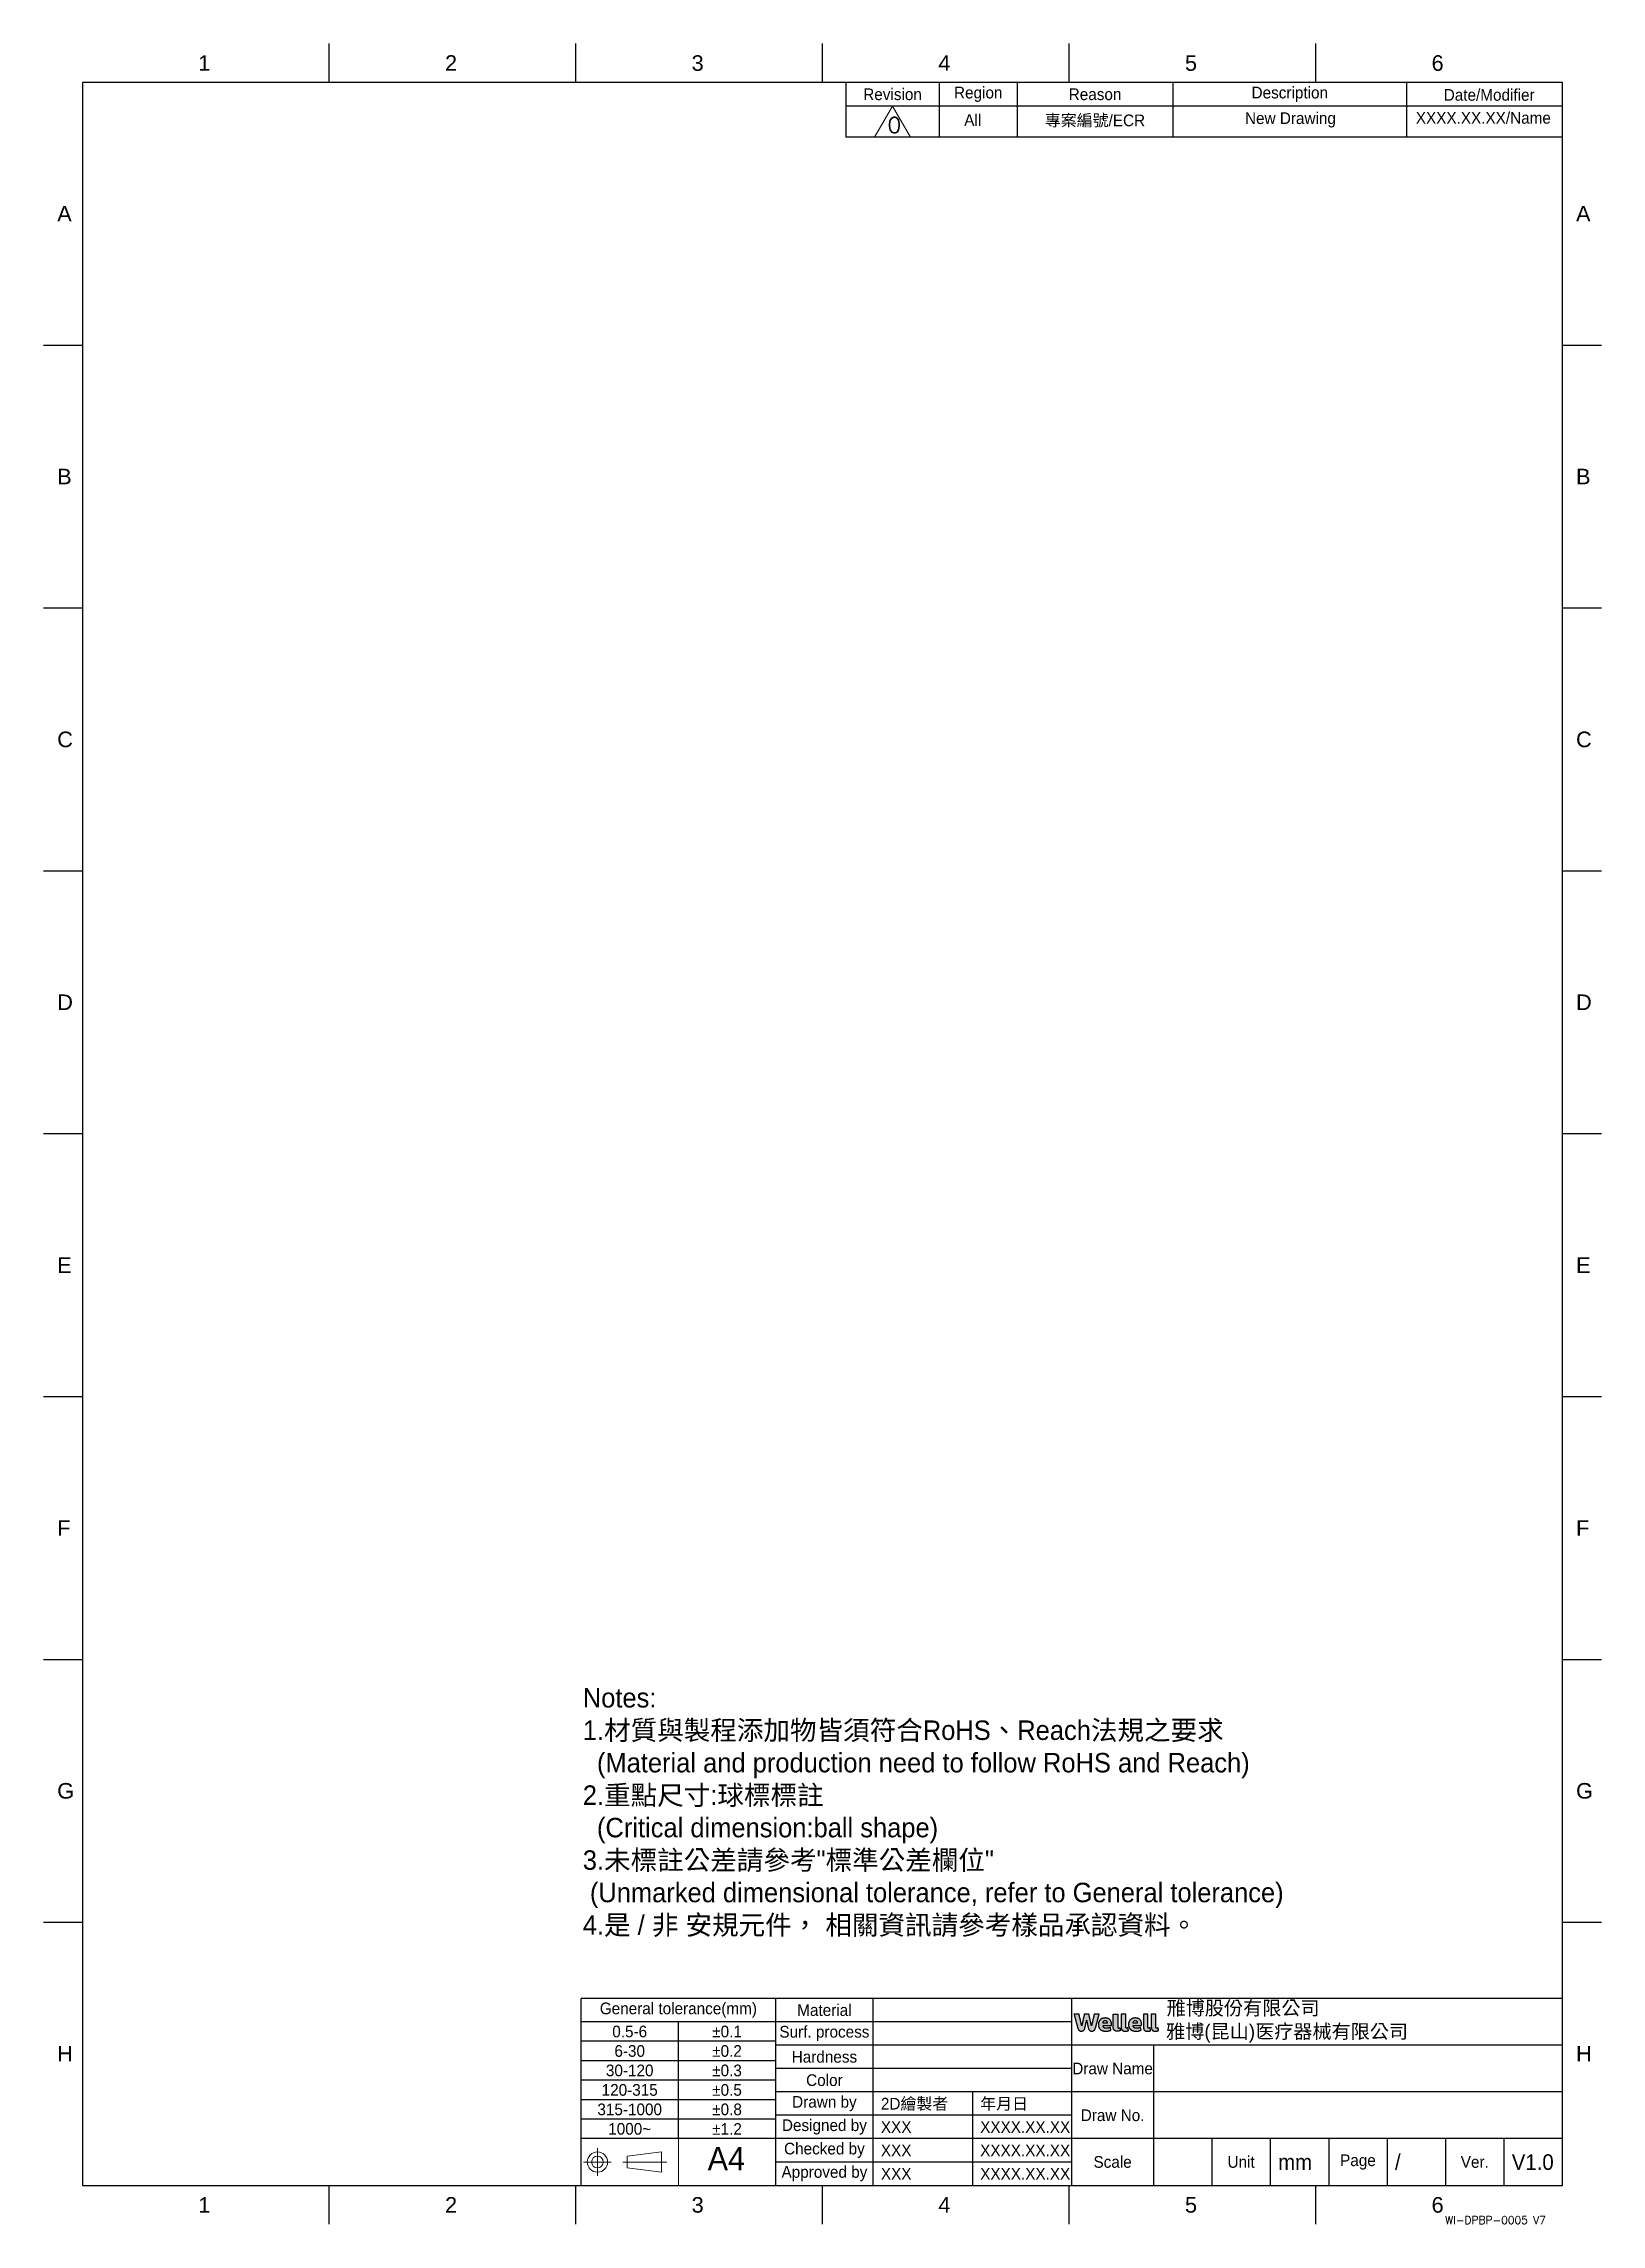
# Paper-space layout 'A4-V' of a CAD drawing. Header units: millimetres. Extents: x 2 to 202, y 5 to 285.
import ezdxf
from ezdxf.enums import TextEntityAlignment as Align

# ---------------------------------------------------------------- set-up
doc = ezdxf.new("R2010")
doc.units = ezdxf.units.MM
doc.layers.add('公差表(一般)', color=5, linetype='Continuous')
doc.layers.add('文字', color=5, linetype='Continuous')
doc.styles.add('Annotative', font='arial.ttf')
doc.styles.add('DAYUX', font='SIMPLEX', dxfattribs={"bigfont": 'CHINESET.SHX'})
doc.styles.get("Standard").update_dxf_attribs({"font": 'romans.shx', "bigfont": 'chineset.shx'})
doc.styles.add('text', font='', dxfattribs={"height": 3})
doc.styles.get('text').set_extended_font_data('PMingLiU')

psp = doc.layouts.new('A4-V')

# ---------------------------------------------------------------- texts
at = {"lineweight": 15, "char_height": 1.5, "attachment_point": 5, "style": 'text'}
for s, insert in [('Revision', (111.15, 278.67)), ('Region', (122.15, 278.67)), ('Reason', (137.15, 278.67)), ('Description', (162.15, 278.67)), ('Date/Modifier', (187.75, 278.59))]:
    psp.add_mtext(s, dxfattribs=dict(at, insert=insert))
at = {"color": 1, "insert": (110.52, 275.72), "char_height": 2, "width": 12.9048, "attachment_point": 1, "style": 'DAYUX'}
psp.add_mtext('0', dxfattribs=at)
at = {"lineweight": 5, "char_height": 1.5, "attachment_point": 1, "style": 'text'}
for s, insert, width in [('All', (120.35, 276.12), 6.3269), ('專案編號/ECR', (130.7, 276.08), 15.5477), ('New Drawing', (156.4, 276.36), 15.5477), ('XXXX.XX.XX/Name', (178.33, 276.4), 15.5477)]:
    psp.add_mtext(s, dxfattribs=dict(at, insert=insert, width=width))
at = {"layer": '文字', "lineweight": 5, "insert": (71.38, 74.05), "char_height": 2.5, "width": 164.15, "attachment_point": 1}
psp.add_mtext('{\\fPMingLiU|b0|i0|c136|p18;Notes:\\P1.材質與製程添加物皆須符合RoHS、Reach法規之要求\\P  (Material and production need to follow RoHS and Reach)\\P2.重點尺寸:球標標註\\P  (Critical dimension:ball shape)\\P3.未標註公差請參考"標準公差欄位"\\P (Unmarked dimensional tolerance, refer to General tolerance)\\P4.是 / 非 安規元件， 相關資訊請參考樣品承認資料。}', dxfattribs=at)

# ---------------------------------------------------------------- blocks, each defined once
blk = doc.blocks.new('block 694')
at = {"lineweight": 0}
blk.add_lwpolyline([(727.5, 321.62), (727.5, 321.62)], dxfattribs=at)
blk = doc.blocks.new('A4-V')
at = {"lineweight": 5}
h = blk.add_hatch(color=142, dxfattribs=at)
h.dxf.hatch_style = 1
h.paths.add_polyline_path([(134.75, 27.31), (134.74, 27.34), (134.74, 27.35), (134.74, 27.37), (134.74, 27.38), (134.73, 27.4), (134.73, 27.41), (134.73, 27.42), (134.72, 27.44), (134.72, 27.45), (134.72, 27.46), (134.71, 27.48), (134.71, 27.49), (134.71, 27.5), (134.71, 27.51), (134.7, 27.52), (134.7, 27.53), (134.7, 27.54), (134.7, 27.55), (134.7, 27.56), (134.69, 27.57), (134.69, 27.58), (134.69, 27.59), (134.69, 27.6), (134.69, 27.61), (134.69, 27.61), (134.68, 27.62), (134.68, 27.63), (134.68, 27.63), (134.68, 27.64), (134.68, 27.64), (134.68, 27.65), (134.68, 27.65), (134.68, 27.65), (134.67, 27.66), (134.67, 27.66), (134.67, 27.66), (134.67, 27.66), (134.67, 27.66), (134.66, 27.66), (134.66, 27.66), (134.65, 27.66), (134.65, 27.66), (134.64, 27.66), (134.62, 27.66), (134.6, 27.66), (134.58, 27.66), (134.56, 27.66), (134.54, 27.66), (134.51, 27.66), (134.49, 27.66), (134.46, 27.66), (134.44, 27.66), (134.38, 27.66), (134.33, 27.66), (134.3, 27.66), (134.28, 27.66), (134.25, 27.66), (134.23, 27.66), (134.2, 27.66), (134.18, 27.66), (134.16, 27.66), (134.15, 27.66), (134.13, 27.66), (134.12, 27.66), (134.11, 27.66), (134.11, 27.66), (134.1, 27.66), (134.09, 27.66), (134.09, 27.66), (134.09, 27.66), (134.09, 27.66), (134.09, 27.66), (134.09, 27.66), (134.09, 27.65), (134.09, 27.65), (134.09, 27.65), (134.09, 27.64), (134.09, 27.64), (134.09, 27.63), (134.08, 27.63), (134.08, 27.62), (134.08, 27.61), (134.08, 27.61), (134.08, 27.6), (134.08, 27.59), (134.07, 27.58), (134.07, 27.57), (134.07, 27.56), (134.07, 27.55), (134.07, 27.54), (134.06, 27.53), (134.06, 27.52), (134.06, 27.51), (134.06, 27.5), (134.05, 27.49), (134.05, 27.48), (134.05, 27.46), (134.05, 27.45), (134.04, 27.44), (134.04, 27.42), (134.04, 27.41), (134.03, 27.4), (134.03, 27.38), (134.03, 27.37), (134.02, 27.35), (134.02, 27.34), (134.01, 27.31), (134.01, 27.28), (134, 27.25), (133.99, 27.21), (133.99, 27.18), (133.98, 27.15), (133.97, 27.11), (133.96, 27.08), (133.96, 27.04), (133.94, 26.97), (133.93, 26.9), (133.91, 26.83), (133.89, 26.76), (133.89, 26.72), (133.88, 26.69), (133.87, 26.65), (133.86, 26.62), (133.86, 26.59), (133.85, 26.55), (133.84, 26.52), (133.84, 26.49), (133.83, 26.46), (133.83, 26.44), (133.82, 26.43), (133.82, 26.42), (133.82, 26.4), (133.81, 26.39), (133.81, 26.37), (133.81, 26.36), (133.81, 26.35), (133.8, 26.34), (133.8, 26.32), (133.8, 26.31), (133.79, 26.3), (133.79, 26.29), (133.79, 26.28), (133.79, 26.27), (133.79, 26.26), (133.78, 26.25), (133.78, 26.24), (133.78, 26.23), (133.78, 26.22), (133.78, 26.21), (133.77, 26.2), (133.77, 26.19), (133.77, 26.19), (133.77, 26.18), (133.77, 26.17), (133.77, 26.17), (133.76, 26.16), (133.76, 26.16), (133.76, 26.15), (133.76, 26.15), (133.76, 26.15), (133.76, 26.14), (133.76, 26.14), (133.76, 26.14), (133.76, 26.14), (133.76, 26.14), (133.76, 26.14), (133.76, 26.14), (133.76, 26.14), (133.76, 26.14), (133.76, 26.14), (133.76, 26.14), (133.76, 26.15), (133.76, 26.15), (133.75, 26.15), (133.75, 26.16), (133.75, 26.16), (133.75, 26.17), (133.75, 26.17), (133.75, 26.18), (133.75, 26.19), (133.75, 26.19), (133.74, 26.2), (133.74, 26.21), (133.74, 26.22), (133.74, 26.23), (133.74, 26.24), (133.73, 26.25), (133.73, 26.26), (133.73, 26.27), (133.73, 26.28), (133.72, 26.29), (133.72, 26.3), (133.72, 26.31), (133.72, 26.32), (133.71, 26.34), (133.71, 26.35), (133.71, 26.36), (133.7, 26.37), (133.7, 26.39), (133.7, 26.4), (133.69, 26.42), (133.69, 26.43), (133.69, 26.45), (133.68, 26.46), (133.68, 26.49), (133.67, 26.52), (133.66, 26.55), (133.65, 26.59), (133.65, 26.62), (133.64, 26.65), (133.63, 26.69), (133.62, 26.72), (133.61, 26.76), (133.6, 26.83), (133.58, 26.9), (133.56, 26.97), (133.55, 27.04), (133.54, 27.08), (133.53, 27.11), (133.52, 27.15), (133.52, 27.18), (133.51, 27.21), (133.5, 27.25), (133.49, 27.28), (133.49, 27.31), (133.48, 27.34), (133.47, 27.36), (133.47, 27.37), (133.47, 27.38), (133.46, 27.4), (133.46, 27.41), (133.46, 27.43), (133.46, 27.44), (133.45, 27.45), (133.45, 27.46), (133.45, 27.48), (133.44, 27.49), (133.44, 27.5), (133.44, 27.51), (133.44, 27.52), (133.43, 27.53), (133.43, 27.54), (133.43, 27.55), (133.43, 27.56), (133.42, 27.57), (133.42, 27.58), (133.42, 27.59), (133.42, 27.6), (133.42, 27.61), (133.41, 27.61), (133.41, 27.62), (133.41, 27.63), (133.41, 27.63), (133.41, 27.64), (133.41, 27.64), (133.41, 27.65), (133.41, 27.65), (133.41, 27.66), (133.4, 27.66), (133.4, 27.66), (133.4, 27.66), (133.4, 27.66), (133.4, 27.66), (133.39, 27.66), (133.39, 27.66), (133.38, 27.66), (133.38, 27.66), (133.37, 27.66), (133.36, 27.66), (133.35, 27.66), (133.34, 27.66), (133.32, 27.66), (133.3, 27.66), (133.28, 27.66), (133.25, 27.66), (133.23, 27.66), (133.2, 27.66), (133.17, 27.66), (133.14, 27.66), (133.08, 27.66), (133.02, 27.66), (132.99, 27.66), (132.96, 27.66), (132.94, 27.66), (132.91, 27.66), (132.89, 27.66), (132.86, 27.66), (132.84, 27.66), (132.82, 27.66), (132.81, 27.66), (132.8, 27.66), (132.8, 27.66), (132.79, 27.66), (132.78, 27.66), (132.78, 27.66), (132.77, 27.66), (132.76, 27.66), (132.76, 27.66), (132.76, 27.66), (132.76, 27.66), (132.76, 27.66), (132.76, 27.66), (132.76, 27.66), (132.77, 27.65), (132.77, 27.65), (132.77, 27.64), (132.77, 27.64), (132.77, 27.63), (132.77, 27.63), (132.77, 27.62), (132.78, 27.61), (132.78, 27.61), (132.78, 27.6), (132.78, 27.59), (132.78, 27.58), (132.79, 27.57), (132.79, 27.56), (132.79, 27.55), (132.79, 27.54), (132.8, 27.53), (132.8, 27.52), (132.8, 27.51), (132.81, 27.5), (132.81, 27.49), (132.81, 27.47), (132.82, 27.46), (132.82, 27.45), (132.82, 27.43), (132.83, 27.42), (132.83, 27.41), (132.84, 27.39), (132.84, 27.38), (132.84, 27.36), (132.85, 27.35), (132.85, 27.33), (132.86, 27.31), (132.86, 27.3), (132.86, 27.28), (132.87, 27.27), (132.88, 27.23), (132.89, 27.2), (132.9, 27.16), (132.91, 27.13), (132.92, 27.09), (132.93, 27.05), (132.94, 27.01), (132.95, 26.98), (132.96, 26.94), (132.97, 26.9), (132.98, 26.86), (133, 26.78), (133.02, 26.7), (133.04, 26.62), (133.05, 26.59), (133.06, 26.55), (133.07, 26.51), (133.08, 26.47), (133.09, 26.43), (133.1, 26.4), (133.11, 26.36), (133.12, 26.32), (133.13, 26.29), (133.14, 26.25), (133.14, 26.24), (133.15, 26.22), (133.15, 26.2), (133.16, 26.19), (133.16, 26.17), (133.17, 26.16), (133.17, 26.14), (133.17, 26.13), (133.18, 26.11), (133.18, 26.1), (133.19, 26.08), (133.19, 26.07), (133.19, 26.06), (133.2, 26.04), (133.2, 26.03), (133.2, 26.02), (133.21, 26), (133.21, 25.99), (133.21, 25.98), (133.22, 25.97), (133.22, 25.96), (133.22, 25.95), (133.23, 25.94), (133.23, 25.93), (133.23, 25.92), (133.23, 25.91), (133.24, 25.9), (133.24, 25.9), (133.24, 25.89), (133.24, 25.88), (133.24, 25.87), (133.25, 25.87), (133.26, 25.81), (133.29, 25.76), (133.31, 25.71), (133.33, 25.67), (133.36, 25.64), (133.38, 25.6), (133.41, 25.57), (133.44, 25.55), (133.47, 25.53), (133.5, 25.51), (133.54, 25.5), (133.57, 25.48), (133.6, 25.48), (133.64, 25.47), (133.68, 25.47), (133.72, 25.47), (133.76, 25.47), (133.8, 25.47), (133.83, 25.48), (133.87, 25.49), (133.91, 25.5), (133.94, 25.52), (133.97, 25.54), (134, 25.56), (134.03, 25.59), (134.05, 25.62), (134.08, 25.65), (134.1, 25.69), (134.12, 25.73), (134.13, 25.77), (134.15, 25.82), (134.16, 25.87), (134.16, 25.88), (134.17, 25.9), (134.17, 25.92), (134.18, 25.94), (134.18, 25.96), (134.19, 25.98), (134.19, 26.01), (134.2, 26.03), (134.2, 26.06), (134.21, 26.09), (134.22, 26.12), (134.22, 26.15), (134.24, 26.21), (134.25, 26.28), (134.27, 26.35), (134.28, 26.43), (134.3, 26.5), (134.32, 26.58), (134.35, 26.73), (134.37, 26.81), (134.38, 26.88), (134.4, 26.81), (134.42, 26.73), (134.45, 26.58), (134.47, 26.5), (134.48, 26.43), (134.5, 26.35), (134.51, 26.28), (134.53, 26.21), (134.54, 26.15), (134.55, 26.12), (134.56, 26.09), (134.56, 26.06), (134.57, 26.03), (134.57, 26.01), (134.58, 25.98), (134.58, 25.96), (134.59, 25.94), (134.59, 25.92), (134.6, 25.9), (134.6, 25.88), (134.6, 25.87), (134.62, 25.82), (134.63, 25.77), (134.65, 25.73), (134.67, 25.69), (134.69, 25.65), (134.71, 25.62), (134.74, 25.59), (134.77, 25.56), (134.8, 25.54), (134.83, 25.52), (134.86, 25.5), (134.9, 25.49), (134.93, 25.48), (134.97, 25.47), (135.01, 25.47), (135.05, 25.47), (135.09, 25.47), (135.13, 25.47), (135.16, 25.48), (135.2, 25.48), (135.23, 25.5), (135.27, 25.51), (135.3, 25.53), (135.33, 25.55), (135.36, 25.57), (135.39, 25.6), (135.41, 25.64), (135.44, 25.67), (135.46, 25.71), (135.48, 25.76), (135.5, 25.81), (135.52, 25.87), (135.52, 25.87), (135.53, 25.88), (135.53, 25.89), (135.53, 25.9), (135.53, 25.9), (135.54, 25.91), (135.54, 25.92), (135.54, 25.93), (135.54, 25.94), (135.55, 25.95), (135.55, 25.96), (135.55, 25.97), (135.56, 25.98), (135.56, 25.99), (135.56, 26), (135.57, 26.02), (135.57, 26.03), (135.57, 26.04), (135.58, 26.06), (135.58, 26.07), (135.58, 26.08), (135.59, 26.1), (135.59, 26.11), (135.6, 26.13), (135.6, 26.14), (135.6, 26.16), (135.61, 26.17), (135.61, 26.19), (135.62, 26.2), (135.62, 26.22), (135.63, 26.24), (135.63, 26.25), (135.64, 26.29), (135.65, 26.32), (135.66, 26.36), (135.67, 26.4), (135.68, 26.43), (135.69, 26.47), (135.7, 26.51), (135.71, 26.55), (135.72, 26.59), (135.73, 26.62), (135.75, 26.7), (135.77, 26.78), (135.79, 26.86), (135.8, 26.9), (135.81, 26.94), (135.82, 26.98), (135.83, 27.01), (135.84, 27.05), (135.85, 27.09), (135.86, 27.13), (135.87, 27.16), (135.88, 27.2), (135.89, 27.23), (135.9, 27.27), (135.91, 27.28), (135.91, 27.3), (135.91, 27.31), (135.92, 27.33), (135.92, 27.35), (135.93, 27.36), (135.93, 27.38), (135.93, 27.39), (135.94, 27.41), (135.94, 27.42), (135.95, 27.43), (135.95, 27.45), (135.95, 27.46), (135.96, 27.47), (135.96, 27.49), (135.96, 27.5), (135.97, 27.51), (135.97, 27.52), (135.97, 27.53), (135.97, 27.54), (135.98, 27.55), (135.98, 27.56), (135.98, 27.57), (135.99, 27.58), (135.99, 27.59), (135.99, 27.6), (135.99, 27.61), (135.99, 27.61), (136, 27.62), (136, 27.63), (136, 27.63), (136, 27.64), (136, 27.64), (136, 27.65), (136, 27.65), (136, 27.66), (136.01, 27.66), (136.01, 27.66), (136.01, 27.66), (136.01, 27.66), (136.01, 27.66), (136.01, 27.66), (136.01, 27.66), (136.01, 27.66), (136, 27.66), (136, 27.66), (136, 27.66), (135.99, 27.66), (135.99, 27.66), (135.98, 27.66), (135.97, 27.66), (135.97, 27.66), (135.96, 27.66), (135.95, 27.66), (135.93, 27.66), (135.91, 27.66), (135.88, 27.66), (135.86, 27.66), (135.83, 27.66), (135.8, 27.66), (135.77, 27.66), (135.75, 27.66), (135.69, 27.66), (135.63, 27.66), (135.6, 27.66), (135.57, 27.66), (135.54, 27.66), (135.51, 27.66), (135.49, 27.66), (135.46, 27.66), (135.44, 27.66), (135.42, 27.66), (135.41, 27.66), (135.41, 27.66), (135.4, 27.66), (135.39, 27.66), (135.38, 27.66), (135.38, 27.66), (135.37, 27.66), (135.36, 27.66), (135.36, 27.66), (135.36, 27.66), (135.36, 27.66), (135.36, 27.66), (135.36, 27.66), (135.36, 27.66), (135.36, 27.65), (135.36, 27.65), (135.36, 27.64), (135.36, 27.64), (135.36, 27.63), (135.35, 27.63), (135.35, 27.62), (135.35, 27.61), (135.35, 27.61), (135.35, 27.6), (135.35, 27.59), (135.34, 27.58), (135.34, 27.57), (135.34, 27.56), (135.34, 27.55), (135.34, 27.54), (135.33, 27.53), (135.33, 27.52), (135.33, 27.51), (135.33, 27.5), (135.32, 27.49), (135.32, 27.48), (135.32, 27.46), (135.31, 27.45), (135.31, 27.44), (135.31, 27.43), (135.3, 27.41), (135.3, 27.4), (135.3, 27.38), (135.29, 27.37), (135.29, 27.36), (135.29, 27.34), (135.28, 27.31), (135.27, 27.28), (135.27, 27.25), (135.26, 27.21), (135.25, 27.18), (135.24, 27.15), (135.23, 27.11), (135.23, 27.08), (135.22, 27.04), (135.2, 26.97), (135.19, 26.9), (135.17, 26.83), (135.15, 26.76), (135.14, 26.72), (135.14, 26.69), (135.13, 26.65), (135.12, 26.62), (135.11, 26.59), (135.1, 26.55), (135.1, 26.52), (135.09, 26.49), (135.08, 26.46), (135.08, 26.45), (135.08, 26.43), (135.07, 26.42), (135.07, 26.4), (135.07, 26.39), (135.06, 26.37), (135.06, 26.36), (135.06, 26.35), (135.05, 26.34), (135.05, 26.32), (135.05, 26.31), (135.05, 26.3), (135.04, 26.29), (135.04, 26.28), (135.04, 26.27), (135.04, 26.26), (135.03, 26.25), (135.03, 26.24), (135.03, 26.23), (135.03, 26.22), (135.02, 26.21), (135.02, 26.2), (135.02, 26.19), (135.02, 26.19), (135.02, 26.18), (135.02, 26.17), (135.01, 26.17), (135.01, 26.16), (135.01, 26.16), (135.01, 26.15), (135.01, 26.15), (135.01, 26.15), (135.01, 26.14), (135.01, 26.14), (135.01, 26.14), (135.01, 26.14), (135.01, 26.14), (135.01, 26.14), (135.01, 26.14), (135.01, 26.14), (135.01, 26.14), (135.01, 26.14), (135.01, 26.14), (135.01, 26.15), (135, 26.15), (135, 26.15), (135, 26.16), (135, 26.16), (135, 26.17), (135, 26.17), (135, 26.18), (135, 26.19), (134.99, 26.19), (134.99, 26.2), (134.99, 26.21), (134.99, 26.22), (134.99, 26.23), (134.99, 26.24), (134.98, 26.25), (134.98, 26.26), (134.98, 26.27), (134.98, 26.28), (134.97, 26.29), (134.97, 26.3), (134.97, 26.31), (134.97, 26.32), (134.96, 26.34), (134.96, 26.35), (134.96, 26.36), (134.96, 26.37), (134.95, 26.39), (134.95, 26.4), (134.95, 26.42), (134.94, 26.43), (134.94, 26.44), (134.94, 26.46), (134.93, 26.49), (134.92, 26.52), (134.92, 26.55), (134.91, 26.59), (134.9, 26.62), (134.89, 26.65), (134.89, 26.69), (134.88, 26.72), (134.87, 26.76), (134.86, 26.83), (134.84, 26.9), (134.82, 26.97), (134.81, 27.04), (134.8, 27.08), (134.79, 27.11), (134.79, 27.15), (134.78, 27.18), (134.77, 27.21), (134.77, 27.25), (134.76, 27.28)])
h.paths.add_polyline_path([(137.58, 26.3), (137.58, 26.33), (137.58, 26.36), (137.58, 26.39), (137.58, 26.42), (137.58, 26.45), (137.57, 26.47), (137.57, 26.5), (137.57, 26.53), (137.56, 26.55), (137.56, 26.58), (137.55, 26.6), (137.55, 26.63), (137.54, 26.65), (137.53, 26.67), (137.52, 26.69), (137.51, 26.71), (137.51, 26.74), (137.5, 26.76), (137.49, 26.78), (137.48, 26.8), (137.46, 26.81), (137.45, 26.83), (137.44, 26.85), (137.43, 26.87), (137.42, 26.88), (137.4, 26.9), (137.39, 26.92), (137.37, 26.93), (137.36, 26.94), (137.35, 26.96), (137.33, 26.97), (137.31, 26.99), (137.3, 27), (137.28, 27.01), (137.27, 27.02), (137.25, 27.03), (137.23, 27.04), (137.21, 27.05), (137.2, 27.06), (137.18, 27.07), (137.16, 27.08), (137.14, 27.09), (137.12, 27.1), (137.1, 27.1), (137.08, 27.11), (137.06, 27.12), (137.04, 27.12), (137.02, 27.13), (137, 27.13), (136.98, 27.14), (136.96, 27.14), (136.94, 27.14), (136.92, 27.15), (136.9, 27.15), (136.88, 27.15), (136.86, 27.15), (136.83, 27.15), (136.81, 27.16), (136.79, 27.16), (136.77, 27.16), (136.74, 27.16), (136.72, 27.16), (136.69, 27.15), (136.66, 27.15), (136.64, 27.15), (136.61, 27.15), (136.59, 27.14), (136.57, 27.14), (136.54, 27.13), (136.52, 27.13), (136.5, 27.12), (136.47, 27.12), (136.45, 27.11), (136.43, 27.1), (136.41, 27.1), (136.39, 27.09), (136.37, 27.08), (136.35, 27.07), (136.33, 27.06), (136.31, 27.05), (136.29, 27.04), (136.27, 27.03), (136.25, 27.02), (136.24, 27.01), (136.22, 27), (136.2, 26.98), (136.19, 26.97), (136.17, 26.96), (136.16, 26.95), (136.14, 26.93), (136.13, 26.92), (136.11, 26.9), (136.1, 26.89), (136.09, 26.87), (136.07, 26.86), (136.06, 26.84), (136.05, 26.83), (136.04, 26.81), (136.03, 26.79), (136.01, 26.78), (136, 26.76), (135.99, 26.74), (135.99, 26.72), (135.98, 26.71), (135.97, 26.69), (135.96, 26.67), (135.95, 26.65), (135.94, 26.63), (135.94, 26.61), (135.93, 26.59), (135.93, 26.57), (135.92, 26.55), (135.91, 26.53), (135.91, 26.51), (135.91, 26.49), (135.9, 26.47), (135.9, 26.45), (135.9, 26.43), (135.89, 26.41), (135.89, 26.39), (135.89, 26.37), (135.89, 26.35), (135.89, 26.33), (135.89, 26.31), (135.89, 26.28), (135.89, 26.25), (135.89, 26.23), (135.89, 26.2), (135.9, 26.18), (135.9, 26.16), (135.9, 26.13), (135.91, 26.11), (135.91, 26.09), (135.92, 26.06), (135.92, 26.04), (135.93, 26.02), (135.94, 26), (135.94, 25.98), (135.95, 25.96), (135.96, 25.94), (135.97, 25.92), (135.98, 25.9), (135.99, 25.88), (136, 25.86), (136.01, 25.84), (136.02, 25.82), (136.03, 25.81), (136.04, 25.79), (136.06, 25.77), (136.07, 25.76), (136.08, 25.74), (136.1, 25.73), (136.11, 25.71), (136.13, 25.7), (136.14, 25.68), (136.16, 25.67), (136.18, 25.66), (136.19, 25.64), (136.21, 25.63), (136.23, 25.62), (136.24, 25.61), (136.26, 25.6), (136.28, 25.59), (136.3, 25.58), (136.32, 25.57), (136.34, 25.56), (136.36, 25.55), (136.38, 25.54), (136.4, 25.53), (136.42, 25.52), (136.44, 25.52), (136.47, 25.51), (136.49, 25.5), (136.51, 25.5), (136.53, 25.49), (136.56, 25.49), (136.58, 25.48), (136.6, 25.48), (136.63, 25.47), (136.65, 25.47), (136.68, 25.47), (136.7, 25.46), (136.73, 25.46), (136.75, 25.46), (136.78, 25.46), (136.8, 25.46), (136.83, 25.46), (136.86, 25.46), (136.88, 25.46), (136.91, 25.46), (136.93, 25.46), (136.96, 25.46), (136.98, 25.46), (137.01, 25.46), (137.03, 25.46), (137.05, 25.47), (137.08, 25.47), (137.1, 25.47), (137.12, 25.48), (137.14, 25.48), (137.16, 25.48), (137.18, 25.49), (137.21, 25.49), (137.23, 25.5), (137.25, 25.5), (137.26, 25.5), (137.28, 25.51), (137.3, 25.52), (137.34, 25.53), (137.38, 25.54), (137.41, 25.55), (137.44, 25.56), (137.48, 25.58), (137.51, 25.59), (137.51, 25.59), (137.51, 25.59), (137.51, 25.59), (137.51, 25.59), (137.51, 25.6), (137.51, 25.6), (137.51, 25.6), (137.51, 25.6), (137.5, 25.61), (137.5, 25.61), (137.5, 25.62), (137.5, 25.62), (137.5, 25.63), (137.5, 25.65), (137.49, 25.66), (137.49, 25.67), (137.49, 25.69), (137.48, 25.7), (137.48, 25.72), (137.47, 25.74), (137.47, 25.77), (137.46, 25.81), (137.45, 25.82), (137.45, 25.84), (137.45, 25.85), (137.44, 25.87), (137.44, 25.88), (137.44, 25.9), (137.43, 25.91), (137.43, 25.92), (137.43, 25.93), (137.43, 25.93), (137.43, 25.93), (137.43, 25.94), (137.43, 25.94), (137.43, 25.94), (137.42, 25.95), (137.4, 25.94), (137.38, 25.93), (137.35, 25.92), (137.32, 25.91), (137.3, 25.9), (137.27, 25.89), (137.24, 25.88), (137.21, 25.87), (137.2, 25.86), (137.18, 25.86), (137.16, 25.86), (137.15, 25.85), (137.13, 25.85), (137.11, 25.85), (137.1, 25.84), (137.08, 25.84), (137.06, 25.84), (137.04, 25.84), (137.02, 25.83), (137, 25.83), (136.98, 25.83), (136.96, 25.83), (136.94, 25.83), (136.92, 25.83), (136.9, 25.83), (136.87, 25.83), (136.85, 25.83), (136.83, 25.83), (136.8, 25.84), (136.78, 25.84), (136.76, 25.85), (136.74, 25.85), (136.72, 25.86), (136.7, 25.86), (136.69, 25.87), (136.67, 25.88), (136.65, 25.89), (136.64, 25.9), (136.63, 25.91), (136.61, 25.92), (136.6, 25.93), (136.59, 25.94), (136.58, 25.95), (136.56, 25.97), (136.55, 25.98), (136.55, 26), (136.54, 26.01), (136.53, 26.03), (136.52, 26.04), (136.51, 26.06), (136.51, 26.08), (136.5, 26.1), (136.5, 26.11), (136.49, 26.13), (136.49, 26.15), (136.49, 26.17), (136.49, 26.17), (136.49, 26.17), (136.49, 26.17), (136.49, 26.17), (136.49, 26.17), (136.49, 26.17), (136.49, 26.17), (136.5, 26.17), (136.5, 26.17), (136.5, 26.17), (136.51, 26.17), (136.52, 26.17), (136.53, 26.17), (136.54, 26.17), (136.56, 26.17), (136.57, 26.17), (136.59, 26.17), (136.6, 26.17), (136.62, 26.17), (136.64, 26.17), (136.66, 26.17), (136.67, 26.17), (136.69, 26.17), (136.72, 26.17), (136.74, 26.17), (136.76, 26.17), (136.78, 26.17), (136.81, 26.17), (136.83, 26.17), (136.85, 26.17), (136.88, 26.17), (136.93, 26.17), (136.98, 26.17), (137.03, 26.17), (137.08, 26.17), (137.13, 26.17), (137.18, 26.17), (137.2, 26.17), (137.23, 26.17), (137.25, 26.17), (137.28, 26.17), (137.3, 26.17), (137.32, 26.17), (137.34, 26.17), (137.36, 26.17), (137.38, 26.17), (137.4, 26.17), (137.42, 26.17), (137.44, 26.17), (137.46, 26.17), (137.47, 26.17), (137.49, 26.17), (137.5, 26.17), (137.51, 26.17), (137.53, 26.17), (137.54, 26.17), (137.55, 26.17), (137.55, 26.17), (137.56, 26.17), (137.56, 26.17), (137.56, 26.17), (137.57, 26.17), (137.58, 26.21), (137.58, 26.24), (137.58, 26.27)])
h.paths.add_polyline_path([(136.49, 26.51), (136.49, 26.53), (136.5, 26.56), (136.5, 26.58), (136.51, 26.6), (136.51, 26.62), (136.52, 26.64), (136.53, 26.66), (136.54, 26.68), (136.55, 26.7), (136.56, 26.72), (136.57, 26.74), (136.59, 26.75), (136.6, 26.77), (136.62, 26.78), (136.63, 26.79), (136.65, 26.8), (136.67, 26.81), (136.69, 26.82), (136.71, 26.82), (136.74, 26.83), (136.76, 26.83), (136.79, 26.83), (136.81, 26.83), (136.83, 26.82), (136.85, 26.82), (136.87, 26.81), (136.89, 26.8), (136.91, 26.79), (136.92, 26.78), (136.94, 26.76), (136.95, 26.75), (136.96, 26.73), (136.97, 26.71), (136.98, 26.69), (136.99, 26.67), (137, 26.65), (137.01, 26.63), (137.01, 26.61), (137.02, 26.59), (137.02, 26.57), (137.02, 26.55), (137.02, 26.52), (137.02, 26.51), (137.02, 26.51), (137.01, 26.51), (137, 26.51), (137, 26.51), (136.99, 26.51), (136.98, 26.51), (136.96, 26.51), (136.95, 26.51), (136.94, 26.51), (136.92, 26.51), (136.91, 26.51), (136.88, 26.51), (136.84, 26.51), (136.8, 26.51), (136.73, 26.51), (136.69, 26.51), (136.66, 26.51), (136.62, 26.51), (136.59, 26.51), (136.58, 26.51), (136.56, 26.51), (136.55, 26.51), (136.54, 26.51), (136.53, 26.51), (136.52, 26.51), (136.51, 26.51), (136.5, 26.51), (136.49, 26.51), (136.49, 26.51), (136.49, 26.51)], flags=16)
h.paths.add_polyline_path([(138.38, 26.37), (138.38, 26.4), (138.38, 26.43), (138.38, 26.46), (138.38, 26.49), (138.38, 26.52), (138.38, 26.55), (138.38, 26.59), (138.38, 26.62), (138.38, 26.65), (138.38, 26.72), (138.38, 26.79), (138.38, 26.93), (138.38, 26.99), (138.38, 27.03), (138.38, 27.06), (138.38, 27.09), (138.38, 27.13), (138.38, 27.16), (138.38, 27.19), (138.38, 27.22), (138.38, 27.25), (138.38, 27.28), (138.38, 27.31), (138.38, 27.34), (138.38, 27.37), (138.38, 27.38), (138.38, 27.39), (138.38, 27.41), (138.38, 27.42), (138.38, 27.43), (138.38, 27.44), (138.38, 27.45), (138.38, 27.47), (138.38, 27.48), (138.38, 27.49), (138.38, 27.5), (138.38, 27.51), (138.38, 27.52), (138.38, 27.53), (138.38, 27.54), (138.38, 27.55), (138.38, 27.56), (138.38, 27.57), (138.38, 27.58), (138.38, 27.58), (138.38, 27.59), (138.38, 27.6), (138.38, 27.61), (138.38, 27.61), (138.38, 27.62), (138.38, 27.63), (138.38, 27.63), (138.38, 27.64), (138.38, 27.64), (138.38, 27.65), (138.38, 27.66), (138.38, 27.66), (138.38, 27.66), (138.37, 27.66), (138.37, 27.66), (138.36, 27.66), (138.35, 27.66), (138.35, 27.66), (138.34, 27.66), (138.33, 27.66), (138.33, 27.66), (138.32, 27.66), (138.31, 27.66), (138.3, 27.66), (138.3, 27.66), (138.29, 27.66), (138.28, 27.66), (138.27, 27.66), (138.26, 27.66), (138.25, 27.66), (138.24, 27.66), (138.23, 27.66), (138.21, 27.66), (138.18, 27.66), (138.16, 27.66), (138.14, 27.66), (138.11, 27.66), (138.07, 27.66), (138.04, 27.66), (138.02, 27.66), (138, 27.66), (137.97, 27.66), (137.95, 27.66), (137.94, 27.66), (137.93, 27.66), (137.92, 27.66), (137.91, 27.66), (137.9, 27.66), (137.89, 27.66), (137.88, 27.66), (137.87, 27.66), (137.87, 27.66), (137.86, 27.66), (137.85, 27.66), (137.84, 27.66), (137.84, 27.66), (137.83, 27.66), (137.82, 27.66), (137.82, 27.66), (137.81, 27.66), (137.81, 27.66), (137.8, 27.66), (137.8, 27.66), (137.8, 27.66), (137.8, 27.65), (137.8, 27.65), (137.8, 27.64), (137.8, 27.63), (137.8, 27.63), (137.8, 27.62), (137.8, 27.61), (137.8, 27.61), (137.8, 27.6), (137.8, 27.59), (137.8, 27.59), (137.8, 27.58), (137.8, 27.57), (137.8, 27.56), (137.8, 27.55), (137.8, 27.54), (137.8, 27.53), (137.8, 27.52), (137.8, 27.51), (137.8, 27.5), (137.8, 27.49), (137.8, 27.48), (137.8, 27.47), (137.8, 27.46), (137.8, 27.44), (137.8, 27.43), (137.8, 27.42), (137.8, 27.41), (137.8, 27.39), (137.8, 27.38), (137.8, 27.37), (137.8, 27.35), (137.8, 27.33), (137.8, 27.3), (137.8, 27.27), (137.8, 27.24), (137.8, 27.21), (137.8, 27.18), (137.8, 27.15), (137.8, 27.11), (137.8, 27.08), (137.8, 27.05), (137.8, 27.01), (137.8, 26.98), (137.8, 26.95), (137.8, 26.88), (137.8, 26.81), (137.8, 26.74), (137.8, 26.67), (137.8, 26.64), (137.8, 26.61), (137.8, 26.57), (137.8, 26.54), (137.8, 26.51), (137.8, 26.48), (137.8, 26.45), (137.8, 26.42), (137.8, 26.39), (137.8, 26.36), (137.8, 26.33), (137.8, 26.3), (137.8, 26.29), (137.8, 26.27), (137.8, 26.26), (137.8, 26.25), (137.8, 26.23), (137.8, 26.22), (137.8, 26.21), (137.8, 26.2), (137.8, 26.19), (137.8, 26.18), (137.8, 26.16), (137.8, 26.15), (137.8, 26.14), (137.8, 26.13), (137.8, 26.12), (137.8, 26.11), (137.8, 26.1), (137.8, 26.1), (137.8, 26.09), (137.8, 26.08), (137.8, 26.07), (137.8, 26.06), (137.8, 26.06), (137.8, 26.05), (137.8, 26.04), (137.8, 26.04), (137.8, 26.03), (137.8, 26.03), (137.8, 26.02), (137.8, 26.02), (137.8, 26.01), (137.8, 25.99), (137.8, 25.98), (137.8, 25.96), (137.8, 25.95), (137.8, 25.94), (137.8, 25.92), (137.8, 25.91), (137.8, 25.9), (137.8, 25.88), (137.8, 25.87), (137.81, 25.86), (137.81, 25.85), (137.81, 25.83), (137.81, 25.82), (137.81, 25.81), (137.82, 25.8), (137.82, 25.79), (137.82, 25.77), (137.83, 25.76), (137.83, 25.75), (137.83, 25.74), (137.84, 25.73), (137.84, 25.72), (137.85, 25.71), (137.85, 25.7), (137.86, 25.69), (137.86, 25.68), (137.87, 25.67), (137.87, 25.66), (137.88, 25.65), (137.88, 25.65), (137.89, 25.64), (137.89, 25.63), (137.9, 25.62), (137.91, 25.61), (137.91, 25.6), (137.92, 25.6), (137.93, 25.59), (137.94, 25.58), (137.94, 25.57), (137.95, 25.57), (137.96, 25.56), (137.97, 25.55), (137.97, 25.55), (137.98, 25.54), (137.99, 25.54), (138, 25.53), (138.01, 25.53), (138.02, 25.52), (138.03, 25.52), (138.04, 25.51), (138.05, 25.51), (138.06, 25.5), (138.07, 25.5), (138.08, 25.49), (138.09, 25.49), (138.1, 25.49), (138.11, 25.48), (138.12, 25.48), (138.13, 25.48), (138.14, 25.47), (138.15, 25.47), (138.16, 25.47), (138.18, 25.47), (138.19, 25.46), (138.2, 25.46), (138.21, 25.46), (138.23, 25.46), (138.24, 25.46), (138.25, 25.46), (138.26, 25.46), (138.28, 25.46), (138.29, 25.46), (138.31, 25.46), (138.31, 25.46), (138.31, 25.46), (138.31, 25.46), (138.32, 25.46), (138.33, 25.46), (138.35, 25.46), (138.37, 25.46), (138.39, 25.46), (138.4, 25.46), (138.42, 25.46), (138.44, 25.46), (138.45, 25.46), (138.47, 25.47), (138.48, 25.47), (138.5, 25.47), (138.51, 25.47), (138.52, 25.47), (138.54, 25.48), (138.55, 25.48), (138.56, 25.48), (138.57, 25.49), (138.58, 25.49), (138.6, 25.49), (138.61, 25.49), (138.62, 25.5), (138.63, 25.5), (138.64, 25.5), (138.65, 25.51), (138.65, 25.51), (138.66, 25.51), (138.67, 25.52), (138.68, 25.52), (138.69, 25.52), (138.7, 25.53), (138.7, 25.53), (138.71, 25.53), (138.72, 25.53), (138.72, 25.54), (138.73, 25.54), (138.73, 25.54), (138.73, 25.54), (138.73, 25.55), (138.73, 25.55), (138.73, 25.56), (138.73, 25.57), (138.73, 25.57), (138.73, 25.58), (138.73, 25.58), (138.72, 25.59), (138.72, 25.59), (138.72, 25.61), (138.72, 25.62), (138.71, 25.63), (138.71, 25.64), (138.71, 25.66), (138.71, 25.67), (138.7, 25.68), (138.7, 25.7), (138.69, 25.73), (138.69, 25.76), (138.68, 25.77), (138.68, 25.78), (138.68, 25.8), (138.67, 25.81), (138.67, 25.82), (138.67, 25.83), (138.66, 25.84), (138.66, 25.85), (138.66, 25.85), (138.66, 25.86), (138.66, 25.86), (138.66, 25.87), (138.66, 25.88), (138.65, 25.89), (138.65, 25.9), (138.65, 25.89), (138.63, 25.89), (138.62, 25.88), (138.6, 25.87), (138.59, 25.87), (138.58, 25.86), (138.56, 25.86), (138.55, 25.86), (138.54, 25.85), (138.53, 25.85), (138.51, 25.85), (138.5, 25.85), (138.49, 25.85), (138.48, 25.85), (138.47, 25.85), (138.45, 25.85), (138.44, 25.86), (138.43, 25.87), (138.41, 25.88), (138.4, 25.89), (138.4, 25.9), (138.39, 25.91), (138.39, 25.92), (138.38, 25.93), (138.38, 25.94), (138.38, 25.95), (138.38, 25.96), (138.38, 25.97), (138.38, 25.98), (138.38, 25.99), (138.38, 26), (138.38, 26), (138.38, 26.01), (138.38, 26.02), (138.38, 26.02), (138.38, 26.02), (138.38, 26.03), (138.38, 26.04), (138.38, 26.04), (138.38, 26.05), (138.38, 26.05), (138.38, 26.06), (138.38, 26.07), (138.38, 26.08), (138.38, 26.09), (138.38, 26.09), (138.38, 26.1), (138.38, 26.11), (138.38, 26.12), (138.38, 26.13), (138.38, 26.14), (138.38, 26.15), (138.38, 26.16), (138.38, 26.17), (138.38, 26.19), (138.38, 26.2), (138.38, 26.21), (138.38, 26.22), (138.38, 26.23), (138.38, 26.25), (138.38, 26.26), (138.38, 26.27), (138.38, 26.28), (138.38, 26.31), (138.38, 26.34)])
h.paths.add_polyline_path([(141.45, 26.36), (141.45, 26.39), (141.45, 26.42), (141.45, 26.45), (141.45, 26.47), (141.44, 26.5), (141.44, 26.53), (141.44, 26.55), (141.43, 26.58), (141.42, 26.6), (141.42, 26.63), (141.41, 26.65), (141.4, 26.67), (141.4, 26.69), (141.39, 26.71), (141.38, 26.74), (141.37, 26.76), (141.36, 26.78), (141.35, 26.8), (141.34, 26.81), (141.33, 26.83), (141.31, 26.85), (141.3, 26.87), (141.29, 26.88), (141.28, 26.9), (141.26, 26.92), (141.25, 26.93), (141.23, 26.94), (141.22, 26.96), (141.2, 26.97), (141.19, 26.99), (141.17, 27), (141.16, 27.01), (141.14, 27.02), (141.12, 27.03), (141.1, 27.04), (141.09, 27.05), (141.07, 27.06), (141.05, 27.07), (141.03, 27.08), (141.01, 27.09), (140.99, 27.1), (140.98, 27.1), (140.96, 27.11), (140.94, 27.12), (140.92, 27.12), (140.9, 27.13), (140.88, 27.13), (140.86, 27.14), (140.83, 27.14), (140.81, 27.14), (140.79, 27.15), (140.77, 27.15), (140.75, 27.15), (140.73, 27.15), (140.71, 27.15), (140.69, 27.16), (140.66, 27.16), (140.64, 27.16), (140.62, 27.16), (140.59, 27.16), (140.56, 27.15), (140.54, 27.15), (140.51, 27.15), (140.49, 27.15), (140.46, 27.14), (140.44, 27.14), (140.42, 27.13), (140.39, 27.13), (140.37, 27.12), (140.35, 27.12), (140.32, 27.11), (140.3, 27.1), (140.28, 27.1), (140.26, 27.09), (140.24, 27.08), (140.22, 27.07), (140.2, 27.06), (140.18, 27.05), (140.16, 27.04), (140.15, 27.03), (140.13, 27.02), (140.11, 27.01), (140.09, 27), (140.08, 26.98), (140.06, 26.97), (140.04, 26.96), (140.03, 26.95), (140.01, 26.93), (140, 26.92), (139.99, 26.9), (139.97, 26.89), (139.96, 26.87), (139.95, 26.86), (139.93, 26.84), (139.92, 26.83), (139.91, 26.81), (139.9, 26.79), (139.89, 26.78), (139.88, 26.76), (139.87, 26.74), (139.86, 26.72), (139.85, 26.71), (139.84, 26.69), (139.83, 26.67), (139.82, 26.65), (139.82, 26.63), (139.81, 26.61), (139.8, 26.59), (139.8, 26.57), (139.79, 26.55), (139.79, 26.53), (139.78, 26.51), (139.78, 26.49), (139.77, 26.47), (139.77, 26.45), (139.77, 26.43), (139.77, 26.41), (139.76, 26.39), (139.76, 26.37), (139.76, 26.35), (139.76, 26.33), (139.76, 26.31), (139.76, 26.28), (139.76, 26.25), (139.76, 26.23), (139.77, 26.2), (139.77, 26.18), (139.77, 26.16), (139.77, 26.13), (139.78, 26.11), (139.78, 26.09), (139.79, 26.06), (139.8, 26.04), (139.8, 26.02), (139.81, 26), (139.82, 25.98), (139.82, 25.96), (139.83, 25.94), (139.84, 25.92), (139.85, 25.9), (139.86, 25.88), (139.87, 25.86), (139.88, 25.84), (139.89, 25.82), (139.91, 25.81), (139.92, 25.79), (139.93, 25.77), (139.94, 25.76), (139.96, 25.74), (139.97, 25.73), (139.99, 25.71), (140, 25.7), (140.02, 25.68), (140.03, 25.67), (140.05, 25.66), (140.07, 25.64), (140.08, 25.63), (140.1, 25.62), (140.12, 25.61), (140.14, 25.6), (140.15, 25.59), (140.17, 25.58), (140.19, 25.57), (140.21, 25.56), (140.23, 25.55), (140.25, 25.54), (140.27, 25.53), (140.3, 25.52), (140.32, 25.52), (140.34, 25.51), (140.36, 25.5), (140.38, 25.5), (140.41, 25.49), (140.43, 25.49), (140.45, 25.48), (140.48, 25.48), (140.5, 25.47), (140.52, 25.47), (140.55, 25.47), (140.57, 25.46), (140.6, 25.46), (140.62, 25.46), (140.65, 25.46), (140.68, 25.46), (140.7, 25.46), (140.73, 25.46), (140.76, 25.46), (140.78, 25.46), (140.81, 25.46), (140.83, 25.46), (140.86, 25.46), (140.88, 25.46), (140.9, 25.46), (140.93, 25.47), (140.95, 25.47), (140.97, 25.47), (140.99, 25.48), (141.02, 25.48), (141.04, 25.48), (141.06, 25.49), (141.08, 25.49), (141.1, 25.5), (141.12, 25.5), (141.14, 25.5), (141.16, 25.51), (141.18, 25.52), (141.21, 25.53), (141.25, 25.54), (141.28, 25.55), (141.32, 25.56), (141.35, 25.58), (141.38, 25.59), (141.38, 25.59), (141.38, 25.59), (141.38, 25.59), (141.38, 25.59), (141.38, 25.6), (141.38, 25.6), (141.38, 25.6), (141.38, 25.6), (141.38, 25.61), (141.38, 25.61), (141.38, 25.62), (141.37, 25.62), (141.37, 25.63), (141.37, 25.65), (141.37, 25.66), (141.36, 25.67), (141.36, 25.69), (141.36, 25.7), (141.35, 25.72), (141.35, 25.74), (141.34, 25.77), (141.33, 25.81), (141.33, 25.82), (141.32, 25.84), (141.32, 25.85), (141.32, 25.87), (141.31, 25.88), (141.31, 25.9), (141.31, 25.91), (141.3, 25.92), (141.3, 25.93), (141.3, 25.93), (141.3, 25.93), (141.3, 25.94), (141.3, 25.94), (141.3, 25.94), (141.3, 25.95), (141.27, 25.94), (141.25, 25.93), (141.22, 25.92), (141.2, 25.91), (141.17, 25.9), (141.14, 25.89), (141.11, 25.88), (141.08, 25.87), (141.07, 25.86), (141.05, 25.86), (141.04, 25.86), (141.02, 25.85), (141, 25.85), (140.99, 25.85), (140.97, 25.84), (140.95, 25.84), (140.93, 25.84), (140.92, 25.84), (140.9, 25.83), (140.88, 25.83), (140.86, 25.83), (140.84, 25.83), (140.82, 25.83), (140.8, 25.83), (140.77, 25.83), (140.75, 25.83), (140.72, 25.83), (140.7, 25.83), (140.68, 25.84), (140.65, 25.84), (140.63, 25.85), (140.61, 25.85), (140.6, 25.86), (140.58, 25.86), (140.56, 25.87), (140.54, 25.88), (140.53, 25.89), (140.51, 25.9), (140.5, 25.91), (140.48, 25.92), (140.47, 25.93), (140.46, 25.94), (140.45, 25.95), (140.44, 25.97), (140.43, 25.98), (140.42, 26), (140.41, 26.01), (140.4, 26.03), (140.39, 26.04), (140.39, 26.06), (140.38, 26.08), (140.38, 26.1), (140.37, 26.11), (140.37, 26.13), (140.36, 26.15), (140.36, 26.17), (140.36, 26.17), (140.36, 26.17), (140.36, 26.17), (140.36, 26.17), (140.36, 26.17), (140.37, 26.17), (140.37, 26.17), (140.37, 26.17), (140.37, 26.17), (140.38, 26.17), (140.39, 26.17), (140.39, 26.17), (140.4, 26.17), (140.42, 26.17), (140.43, 26.17), (140.44, 26.17), (140.46, 26.17), (140.47, 26.17), (140.49, 26.17), (140.51, 26.17), (140.53, 26.17), (140.55, 26.17), (140.57, 26.17), (140.59, 26.17), (140.61, 26.17), (140.63, 26.17), (140.66, 26.17), (140.68, 26.17), (140.7, 26.17), (140.73, 26.17), (140.75, 26.17), (140.8, 26.17), (140.85, 26.17), (140.9, 26.17), (140.95, 26.17), (141, 26.17), (141.05, 26.17), (141.08, 26.17), (141.1, 26.17), (141.13, 26.17), (141.15, 26.17), (141.17, 26.17), (141.19, 26.17), (141.22, 26.17), (141.24, 26.17), (141.26, 26.17), (141.28, 26.17), (141.29, 26.17), (141.31, 26.17), (141.33, 26.17), (141.35, 26.17), (141.36, 26.17), (141.37, 26.17), (141.39, 26.17), (141.4, 26.17), (141.41, 26.17), (141.42, 26.17), (141.43, 26.17), (141.43, 26.17), (141.43, 26.17), (141.44, 26.17), (141.45, 26.17), (141.45, 26.21), (141.45, 26.24), (141.45, 26.27), (141.45, 26.3), (141.46, 26.33)])
h.paths.add_polyline_path([(140.36, 26.51), (140.36, 26.53), (140.37, 26.56), (140.37, 26.58), (140.38, 26.6), (140.39, 26.62), (140.39, 26.64), (140.4, 26.66), (140.41, 26.68), (140.42, 26.7), (140.43, 26.72), (140.45, 26.74), (140.46, 26.75), (140.47, 26.77), (140.49, 26.78), (140.51, 26.79), (140.52, 26.8), (140.54, 26.81), (140.56, 26.82), (140.59, 26.82), (140.61, 26.83), (140.63, 26.83), (140.66, 26.83), (140.68, 26.83), (140.71, 26.82), (140.73, 26.82), (140.75, 26.81), (140.76, 26.8), (140.78, 26.79), (140.8, 26.78), (140.81, 26.76), (140.82, 26.75), (140.84, 26.73), (140.85, 26.71), (140.86, 26.69), (140.87, 26.67), (140.87, 26.65), (140.88, 26.63), (140.88, 26.61), (140.89, 26.59), (140.89, 26.57), (140.89, 26.55), (140.89, 26.52), (140.89, 26.51), (140.89, 26.51), (140.88, 26.51), (140.88, 26.51), (140.87, 26.51), (140.86, 26.51), (140.85, 26.51), (140.84, 26.51), (140.83, 26.51), (140.81, 26.51), (140.8, 26.51), (140.78, 26.51), (140.75, 26.51), (140.71, 26.51), (140.68, 26.51), (140.6, 26.51), (140.57, 26.51), (140.53, 26.51), (140.5, 26.51), (140.46, 26.51), (140.45, 26.51), (140.43, 26.51), (140.42, 26.51), (140.41, 26.51), (140.4, 26.51), (140.39, 26.51), (140.38, 26.51), (140.37, 26.51), (140.37, 26.51), (140.36, 26.51), (140.36, 26.51)], flags=16)
h = blk.add_hatch(color=142, dxfattribs=at)
h.dxf.hatch_style = 1
h.paths.add_polyline_path([(139.4, 26.9), (139.4, 26.97), (139.4, 27), (139.4, 27.03), (139.4, 27.07), (139.4, 27.1), (139.4, 27.13), (139.4, 27.16), (139.4, 27.19), (139.4, 27.23), (139.4, 27.26), (139.4, 27.29), (139.4, 27.31), (139.4, 27.34), (139.4, 27.37), (139.4, 27.38), (139.4, 27.4), (139.4, 27.41), (139.4, 27.42), (139.4, 27.43), (139.4, 27.45), (139.4, 27.46), (139.4, 27.47), (139.4, 27.48), (139.4, 27.49), (139.4, 27.5), (139.4, 27.51), (139.4, 27.52), (139.4, 27.53), (139.4, 27.54), (139.4, 27.55), (139.4, 27.56), (139.4, 27.57), (139.4, 27.58), (139.4, 27.59), (139.4, 27.59), (139.4, 27.6), (139.4, 27.61), (139.4, 27.61), (139.4, 27.62), (139.4, 27.63), (139.4, 27.63), (139.4, 27.64), (139.4, 27.64), (139.4, 27.65), (139.4, 27.65), (139.4, 27.65), (139.4, 27.66), (139.4, 27.66), (139.4, 27.66), (139.4, 27.66), (139.4, 27.66), (139.39, 27.66), (139.39, 27.66), (139.39, 27.66), (139.39, 27.66), (139.38, 27.66), (139.38, 27.66), (139.37, 27.66), (139.37, 27.66), (139.36, 27.66), (139.35, 27.66), (139.35, 27.66), (139.34, 27.66), (139.33, 27.66), (139.32, 27.66), (139.31, 27.66), (139.31, 27.66), (139.3, 27.66), (139.29, 27.66), (139.28, 27.66), (139.27, 27.66), (139.26, 27.66), (139.25, 27.66), (139.24, 27.66), (139.21, 27.66), (139.19, 27.66), (139.17, 27.66), (139.14, 27.66), (139.12, 27.66), (139.07, 27.66), (139.05, 27.66), (139.03, 27.66), (139, 27.66), (138.98, 27.66), (138.96, 27.66), (138.95, 27.66), (138.94, 27.66), (138.93, 27.66), (138.92, 27.66), (138.91, 27.66), (138.9, 27.66), (138.89, 27.66), (138.88, 27.66), (138.88, 27.66), (138.87, 27.66), (138.86, 27.66), (138.86, 27.66), (138.85, 27.66), (138.84, 27.66), (138.84, 27.66), (138.83, 27.66), (138.83, 27.66), (138.83, 27.66), (138.82, 27.66), (138.82, 27.66), (138.82, 27.66), (138.82, 27.66), (138.82, 27.66), (138.82, 27.66), (138.82, 27.66), (138.82, 27.66), (138.82, 27.66), (138.82, 27.65), (138.82, 27.65), (138.82, 27.64), (138.82, 27.64), (138.82, 27.64), (138.82, 27.63), (138.82, 27.62), (138.82, 27.62), (138.82, 27.61), (138.82, 27.61), (138.82, 27.6), (138.82, 27.59), (138.82, 27.58), (138.82, 27.58), (138.82, 27.57), (138.82, 27.56), (138.82, 27.55), (138.82, 27.54), (138.82, 27.53), (138.82, 27.52), (138.82, 27.51), (138.82, 27.5), (138.82, 27.49), (138.82, 27.48), (138.82, 27.46), (138.82, 27.45), (138.82, 27.44), (138.82, 27.43), (138.82, 27.42), (138.82, 27.4), (138.82, 27.39), (138.82, 27.38), (138.82, 27.35), (138.82, 27.32), (138.82, 27.29), (138.82, 27.26), (138.82, 27.23), (138.82, 27.2), (138.82, 27.17), (138.82, 27.14), (138.82, 27.11), (138.82, 27.08), (138.82, 27.04), (138.82, 27.01), (138.82, 26.98), (138.82, 26.91), (138.82, 26.77), (138.82, 26.7), (138.82, 26.67), (138.82, 26.63), (138.82, 26.6), (138.82, 26.57), (138.82, 26.54), (138.82, 26.5), (138.82, 26.47), (138.82, 26.44), (138.82, 26.41), (138.82, 26.38), (138.82, 26.35), (138.82, 26.32), (138.82, 26.3), (138.82, 26.28), (138.82, 26.27), (138.82, 26.26), (138.82, 26.24), (138.82, 26.23), (138.82, 26.22), (138.82, 26.21), (138.82, 26.19), (138.82, 26.18), (138.82, 26.17), (138.82, 26.16), (138.82, 26.15), (138.82, 26.14), (138.82, 26.13), (138.82, 26.12), (138.82, 26.11), (138.82, 26.1), (138.82, 26.09), (138.82, 26.08), (138.82, 26.08), (138.82, 26.07), (138.82, 26.06), (138.82, 26.05), (138.82, 26.05), (138.82, 26.04), (138.82, 26.03), (138.82, 26.03), (138.82, 26.02), (138.82, 26.02), (138.82, 26.01), (138.82, 26.01), (138.82, 26.01), (138.82, 26), (138.82, 26), (138.82, 26), (138.82, 26), (138.82, 25.99), (138.82, 25.99), (138.82, 25.98), (138.82, 25.96), (138.82, 25.95), (138.82, 25.94), (138.82, 25.92), (138.82, 25.91), (138.82, 25.89), (138.82, 25.88), (138.82, 25.87), (138.83, 25.86), (138.83, 25.84), (138.83, 25.83), (138.83, 25.82), (138.84, 25.81), (138.84, 25.8), (138.84, 25.78), (138.84, 25.77), (138.85, 25.76), (138.85, 25.75), (138.86, 25.74), (138.86, 25.73), (138.86, 25.72), (138.87, 25.71), (138.87, 25.7), (138.88, 25.69), (138.88, 25.68), (138.89, 25.67), (138.89, 25.66), (138.9, 25.65), (138.9, 25.64), (138.91, 25.64), (138.92, 25.63), (138.92, 25.62), (138.93, 25.61), (138.94, 25.6), (138.94, 25.6), (138.95, 25.59), (138.96, 25.58), (138.96, 25.57), (138.97, 25.57), (138.98, 25.56), (138.99, 25.55), (139, 25.55), (139, 25.54), (139.01, 25.54), (139.02, 25.53), (139.03, 25.52), (139.04, 25.52), (139.05, 25.51), (139.06, 25.51), (139.07, 25.51), (139.08, 25.5), (139.09, 25.5), (139.1, 25.49), (139.11, 25.49), (139.12, 25.49), (139.13, 25.48), (139.14, 25.48), (139.15, 25.48), (139.16, 25.47), (139.17, 25.47), (139.19, 25.47), (139.2, 25.47), (139.21, 25.46), (139.22, 25.46), (139.24, 25.46), (139.25, 25.46), (139.26, 25.46), (139.27, 25.46), (139.29, 25.46), (139.3, 25.46), (139.31, 25.46), (139.33, 25.46), (139.35, 25.46), (139.36, 25.46), (139.38, 25.46), (139.4, 25.46), (139.42, 25.46), (139.43, 25.46), (139.45, 25.46), (139.47, 25.46), (139.48, 25.46), (139.5, 25.47), (139.51, 25.47), (139.52, 25.47), (139.54, 25.47), (139.55, 25.48), (139.56, 25.48), (139.58, 25.48), (139.59, 25.48), (139.6, 25.49), (139.61, 25.49), (139.62, 25.49), (139.63, 25.5), (139.64, 25.5), (139.65, 25.5), (139.66, 25.51), (139.67, 25.51), (139.68, 25.51), (139.69, 25.51), (139.7, 25.52), (139.71, 25.52), (139.71, 25.52), (139.72, 25.53), (139.73, 25.53), (139.73, 25.53), (139.74, 25.54), (139.75, 25.54), (139.75, 25.54), (139.76, 25.54), (139.76, 25.54), (139.76, 25.54), (139.76, 25.54), (139.76, 25.54), (139.75, 25.54), (139.75, 25.54), (139.75, 25.55), (139.75, 25.55), (139.75, 25.55), (139.75, 25.55), (139.75, 25.56), (139.75, 25.56), (139.75, 25.56), (139.75, 25.57), (139.75, 25.57), (139.75, 25.58), (139.75, 25.58), (139.75, 25.58), (139.74, 25.59), (139.74, 25.6), (139.74, 25.61), (139.74, 25.62), (139.73, 25.64), (139.73, 25.65), (139.73, 25.66), (139.72, 25.68), (139.72, 25.71), (139.71, 25.74), (139.7, 25.76), (139.7, 25.78), (139.7, 25.79), (139.69, 25.8), (139.69, 25.82), (139.69, 25.83), (139.69, 25.84), (139.68, 25.85), (139.68, 25.86), (139.68, 25.86), (139.68, 25.86), (139.68, 25.87), (139.68, 25.87), (139.68, 25.88), (139.68, 25.88), (139.68, 25.88), (139.68, 25.89), (139.67, 25.89), (139.67, 25.9), (139.66, 25.89), (139.64, 25.88), (139.63, 25.88), (139.61, 25.87), (139.6, 25.87), (139.59, 25.86), (139.58, 25.86), (139.56, 25.86), (139.55, 25.85), (139.54, 25.85), (139.53, 25.85), (139.52, 25.85), (139.51, 25.85), (139.5, 25.85), (139.49, 25.85), (139.48, 25.85), (139.47, 25.85), (139.47, 25.86), (139.46, 25.86), (139.45, 25.86), (139.45, 25.87), (139.44, 25.87), (139.43, 25.88), (139.43, 25.88), (139.42, 25.89), (139.42, 25.9), (139.42, 25.9), (139.41, 25.91), (139.41, 25.92), (139.41, 25.93), (139.4, 25.94), (139.4, 25.95), (139.4, 25.95), (139.4, 25.96), (139.4, 25.97), (139.4, 25.99), (139.4, 25.99), (139.4, 26), (139.4, 26), (139.4, 26), (139.4, 26), (139.4, 26), (139.4, 26.01), (139.4, 26.01), (139.4, 26.02), (139.4, 26.02), (139.4, 26.03), (139.4, 26.03), (139.4, 26.04), (139.4, 26.04), (139.4, 26.05), (139.4, 26.06), (139.4, 26.06), (139.4, 26.07), (139.4, 26.08), (139.4, 26.09), (139.4, 26.1), (139.4, 26.11), (139.4, 26.11), (139.4, 26.12), (139.4, 26.13), (139.4, 26.14), (139.4, 26.16), (139.4, 26.17), (139.4, 26.18), (139.4, 26.19), (139.4, 26.2), (139.4, 26.21), (139.4, 26.22), (139.4, 26.24), (139.4, 26.25), (139.4, 26.26), (139.4, 26.28), (139.4, 26.29), (139.4, 26.32), (139.4, 26.34), (139.4, 26.37), (139.4, 26.4), (139.4, 26.43), (139.4, 26.46), (139.4, 26.49), (139.4, 26.53), (139.4, 26.56), (139.4, 26.59), (139.4, 26.63), (139.4, 26.66), (139.4, 26.69), (139.4, 26.76), (139.4, 26.83)])
h.paths.add_polyline_path([(142.25, 26.56), (142.25, 26.59), (142.25, 26.63), (142.25, 26.66), (142.25, 26.69), (142.25, 26.76), (142.25, 26.83), (142.25, 26.9), (142.25, 26.97), (142.25, 27), (142.25, 27.03), (142.25, 27.07), (142.25, 27.1), (142.25, 27.13), (142.25, 27.16), (142.25, 27.19), (142.25, 27.23), (142.25, 27.26), (142.25, 27.29), (142.25, 27.31), (142.25, 27.34), (142.25, 27.37), (142.25, 27.38), (142.25, 27.4), (142.25, 27.41), (142.25, 27.42), (142.25, 27.43), (142.25, 27.45), (142.25, 27.46), (142.25, 27.47), (142.25, 27.48), (142.25, 27.49), (142.25, 27.5), (142.25, 27.51), (142.25, 27.52), (142.25, 27.53), (142.25, 27.54), (142.25, 27.55), (142.25, 27.56), (142.25, 27.57), (142.25, 27.58), (142.25, 27.59), (142.25, 27.59), (142.25, 27.6), (142.25, 27.61), (142.25, 27.61), (142.25, 27.62), (142.25, 27.63), (142.25, 27.63), (142.25, 27.64), (142.25, 27.64), (142.25, 27.65), (142.25, 27.65), (142.25, 27.65), (142.25, 27.66), (142.25, 27.66), (142.25, 27.66), (142.25, 27.66), (142.25, 27.66), (142.25, 27.66), (142.24, 27.66), (142.24, 27.66), (142.24, 27.66), (142.23, 27.66), (142.23, 27.66), (142.22, 27.66), (142.22, 27.66), (142.21, 27.66), (142.21, 27.66), (142.2, 27.66), (142.19, 27.66), (142.18, 27.66), (142.18, 27.66), (142.17, 27.66), (142.16, 27.66), (142.15, 27.66), (142.14, 27.66), (142.13, 27.66), (142.12, 27.66), (142.11, 27.66), (142.1, 27.66), (142.09, 27.66), (142.07, 27.66), (142.04, 27.66), (142.02, 27.66), (142, 27.66), (141.97, 27.66), (141.93, 27.66), (141.9, 27.66), (141.88, 27.66), (141.86, 27.66), (141.83, 27.66), (141.81, 27.66), (141.8, 27.66), (141.79, 27.66), (141.78, 27.66), (141.77, 27.66), (141.76, 27.66), (141.75, 27.66), (141.75, 27.66), (141.74, 27.66), (141.73, 27.66), (141.72, 27.66), (141.72, 27.66), (141.71, 27.66), (141.7, 27.66), (141.7, 27.66), (141.69, 27.66), (141.69, 27.66), (141.68, 27.66), (141.68, 27.66), (141.68, 27.66), (141.67, 27.66), (141.67, 27.66), (141.67, 27.66), (141.67, 27.66), (141.67, 27.66), (141.67, 27.66), (141.67, 27.66), (141.67, 27.66), (141.67, 27.65), (141.67, 27.65), (141.67, 27.64), (141.67, 27.64), (141.67, 27.64), (141.67, 27.63), (141.67, 27.62), (141.67, 27.62), (141.67, 27.61), (141.67, 27.61), (141.67, 27.6), (141.67, 27.59), (141.67, 27.58), (141.67, 27.58), (141.67, 27.57), (141.67, 27.56), (141.67, 27.55), (141.67, 27.54), (141.67, 27.53), (141.67, 27.52), (141.67, 27.51), (141.67, 27.5), (141.67, 27.49), (141.67, 27.48), (141.67, 27.46), (141.67, 27.45), (141.67, 27.44), (141.67, 27.43), (141.67, 27.42), (141.67, 27.4), (141.67, 27.39), (141.67, 27.38), (141.67, 27.35), (141.67, 27.32), (141.67, 27.29), (141.67, 27.26), (141.67, 27.23), (141.67, 27.2), (141.67, 27.17), (141.67, 27.14), (141.67, 27.11), (141.67, 27.08), (141.67, 27.04), (141.67, 27.01), (141.67, 26.98), (141.67, 26.91), (141.67, 26.77), (141.67, 26.7), (141.67, 26.67), (141.67, 26.63), (141.67, 26.6), (141.67, 26.57), (141.67, 26.54), (141.67, 26.5), (141.67, 26.47), (141.67, 26.44), (141.67, 26.41), (141.67, 26.38), (141.67, 26.35), (141.67, 26.32), (141.67, 26.3), (141.67, 26.28), (141.67, 26.27), (141.67, 26.26), (141.67, 26.24), (141.67, 26.23), (141.67, 26.22), (141.67, 26.21), (141.67, 26.19), (141.67, 26.18), (141.67, 26.17), (141.67, 26.16), (141.67, 26.15), (141.67, 26.14), (141.67, 26.13), (141.67, 26.12), (141.67, 26.11), (141.67, 26.1), (141.67, 26.09), (141.67, 26.08), (141.67, 26.08), (141.67, 26.07), (141.67, 26.06), (141.67, 26.05), (141.67, 26.05), (141.67, 26.04), (141.67, 26.03), (141.67, 26.03), (141.67, 26.02), (141.67, 26.02), (141.67, 26.01), (141.67, 26.01), (141.67, 26.01), (141.67, 26), (141.67, 26), (141.67, 26), (141.67, 26), (141.67, 25.99), (141.67, 25.99), (141.67, 25.98), (141.67, 25.96), (141.67, 25.95), (141.67, 25.94), (141.67, 25.92), (141.67, 25.91), (141.67, 25.89), (141.67, 25.88), (141.68, 25.87), (141.68, 25.86), (141.68, 25.84), (141.68, 25.83), (141.69, 25.82), (141.69, 25.81), (141.69, 25.8), (141.69, 25.78), (141.7, 25.77), (141.7, 25.76), (141.7, 25.75), (141.71, 25.74), (141.71, 25.73), (141.72, 25.72), (141.72, 25.71), (141.73, 25.7), (141.73, 25.69), (141.73, 25.68), (141.74, 25.67), (141.75, 25.66), (141.75, 25.65), (141.76, 25.64), (141.76, 25.64), (141.77, 25.63), (141.77, 25.62), (141.78, 25.61), (141.79, 25.6), (141.79, 25.6), (141.8, 25.59), (141.81, 25.58), (141.82, 25.57), (141.82, 25.57), (141.83, 25.56), (141.84, 25.55), (141.85, 25.55), (141.86, 25.54), (141.87, 25.54), (141.87, 25.53), (141.88, 25.52), (141.89, 25.52), (141.9, 25.51), (141.91, 25.51), (141.92, 25.51), (141.93, 25.5), (141.94, 25.5), (141.95, 25.49), (141.96, 25.49), (141.97, 25.49), (141.98, 25.48), (141.99, 25.48), (142, 25.48), (142.02, 25.47), (142.03, 25.47), (142.04, 25.47), (142.05, 25.47), (142.06, 25.46), (142.08, 25.46), (142.09, 25.46), (142.1, 25.46), (142.11, 25.46), (142.13, 25.46), (142.14, 25.46), (142.15, 25.46), (142.17, 25.46), (142.18, 25.46), (142.2, 25.46), (142.22, 25.46), (142.24, 25.46), (142.25, 25.46), (142.27, 25.46), (142.29, 25.46), (142.3, 25.46), (142.32, 25.46), (142.33, 25.46), (142.35, 25.47), (142.36, 25.47), (142.38, 25.47), (142.39, 25.47), (142.4, 25.48), (142.42, 25.48), (142.43, 25.48), (142.44, 25.48), (142.45, 25.49), (142.46, 25.49), (142.47, 25.49), (142.49, 25.5), (142.5, 25.5), (142.51, 25.5), (142.51, 25.51), (142.52, 25.51), (142.53, 25.51), (142.54, 25.51), (142.55, 25.52), (142.56, 25.52), (142.57, 25.52), (142.57, 25.53), (142.58, 25.53), (142.59, 25.53), (142.59, 25.54), (142.6, 25.54), (142.6, 25.54), (142.61, 25.54), (142.61, 25.54), (142.61, 25.54), (142.61, 25.54), (142.61, 25.54), (142.61, 25.54), (142.61, 25.54), (142.61, 25.55), (142.61, 25.55), (142.61, 25.55), (142.61, 25.55), (142.6, 25.56), (142.6, 25.56), (142.6, 25.56), (142.6, 25.57), (142.6, 25.57), (142.6, 25.58), (142.6, 25.58), (142.6, 25.58), (142.6, 25.59), (142.59, 25.6), (142.59, 25.61), (142.59, 25.62), (142.59, 25.64), (142.58, 25.65), (142.58, 25.66), (142.58, 25.68), (142.57, 25.71), (142.56, 25.74), (142.56, 25.76), (142.55, 25.78), (142.55, 25.79), (142.55, 25.8), (142.54, 25.82), (142.54, 25.83), (142.54, 25.84), (142.54, 25.85), (142.53, 25.86), (142.53, 25.86), (142.53, 25.86), (142.53, 25.87), (142.53, 25.87), (142.53, 25.88), (142.53, 25.88), (142.53, 25.88), (142.53, 25.89), (142.53, 25.89), (142.53, 25.9), (142.51, 25.89), (142.5, 25.88), (142.48, 25.88), (142.47, 25.87), (142.45, 25.87), (142.44, 25.86), (142.43, 25.86), (142.42, 25.86), (142.4, 25.85), (142.39, 25.85), (142.38, 25.85), (142.37, 25.85), (142.36, 25.85), (142.35, 25.85), (142.34, 25.85), (142.33, 25.85), (142.33, 25.85), (142.32, 25.86), (142.31, 25.86), (142.3, 25.86), (142.3, 25.87), (142.29, 25.87), (142.29, 25.88), (142.28, 25.88), (142.28, 25.89), (142.27, 25.9), (142.27, 25.9), (142.26, 25.91), (142.26, 25.92), (142.26, 25.93), (142.26, 25.94), (142.25, 25.95), (142.25, 25.95), (142.25, 25.96), (142.25, 25.97), (142.25, 25.99), (142.25, 25.99), (142.25, 26), (142.25, 26), (142.25, 26), (142.25, 26), (142.25, 26), (142.25, 26.01), (142.25, 26.01), (142.25, 26.02), (142.25, 26.02), (142.25, 26.03), (142.25, 26.03), (142.25, 26.04), (142.25, 26.04), (142.25, 26.05), (142.25, 26.06), (142.25, 26.06), (142.25, 26.07), (142.25, 26.08), (142.25, 26.09), (142.25, 26.1), (142.25, 26.11), (142.25, 26.11), (142.25, 26.12), (142.25, 26.13), (142.25, 26.14), (142.25, 26.16), (142.25, 26.17), (142.25, 26.18), (142.25, 26.19), (142.25, 26.2), (142.25, 26.21), (142.25, 26.22), (142.25, 26.24), (142.25, 26.25), (142.25, 26.26), (142.25, 26.28), (142.25, 26.29), (142.25, 26.32), (142.25, 26.34), (142.25, 26.37), (142.25, 26.4), (142.25, 26.43), (142.25, 26.46), (142.25, 26.49), (142.25, 26.53)])
h.paths.add_polyline_path([(143.27, 26.69), (143.27, 26.76), (143.27, 26.83), (143.27, 26.9), (143.27, 26.97), (143.27, 27), (143.27, 27.03), (143.27, 27.07), (143.27, 27.1), (143.27, 27.13), (143.27, 27.16), (143.27, 27.19), (143.27, 27.23), (143.27, 27.26), (143.27, 27.29), (143.27, 27.31), (143.27, 27.34), (143.27, 27.37), (143.27, 27.38), (143.27, 27.4), (143.27, 27.41), (143.27, 27.42), (143.27, 27.43), (143.27, 27.45), (143.27, 27.46), (143.27, 27.47), (143.27, 27.48), (143.27, 27.49), (143.27, 27.5), (143.27, 27.51), (143.27, 27.52), (143.27, 27.53), (143.27, 27.54), (143.27, 27.55), (143.27, 27.56), (143.27, 27.57), (143.27, 27.58), (143.27, 27.59), (143.27, 27.59), (143.27, 27.6), (143.27, 27.61), (143.27, 27.61), (143.27, 27.62), (143.27, 27.63), (143.27, 27.63), (143.27, 27.64), (143.27, 27.64), (143.27, 27.65), (143.27, 27.65), (143.27, 27.65), (143.27, 27.66), (143.27, 27.66), (143.27, 27.66), (143.27, 27.66), (143.27, 27.66), (143.27, 27.66), (143.26, 27.66), (143.26, 27.66), (143.26, 27.66), (143.25, 27.66), (143.25, 27.66), (143.24, 27.66), (143.24, 27.66), (143.23, 27.66), (143.23, 27.66), (143.22, 27.66), (143.21, 27.66), (143.2, 27.66), (143.2, 27.66), (143.19, 27.66), (143.18, 27.66), (143.17, 27.66), (143.16, 27.66), (143.15, 27.66), (143.14, 27.66), (143.13, 27.66), (143.12, 27.66), (143.11, 27.66), (143.09, 27.66), (143.06, 27.66), (143.04, 27.66), (143.02, 27.66), (142.99, 27.66), (142.95, 27.66), (142.92, 27.66), (142.9, 27.66), (142.88, 27.66), (142.85, 27.66), (142.83, 27.66), (142.82, 27.66), (142.81, 27.66), (142.8, 27.66), (142.79, 27.66), (142.78, 27.66), (142.77, 27.66), (142.77, 27.66), (142.76, 27.66), (142.75, 27.66), (142.74, 27.66), (142.74, 27.66), (142.73, 27.66), (142.72, 27.66), (142.72, 27.66), (142.71, 27.66), (142.71, 27.66), (142.7, 27.66), (142.7, 27.66), (142.7, 27.66), (142.69, 27.66), (142.69, 27.66), (142.69, 27.66), (142.69, 27.66), (142.69, 27.66), (142.69, 27.66), (142.69, 27.66), (142.69, 27.66), (142.69, 27.65), (142.69, 27.65), (142.69, 27.64), (142.69, 27.64), (142.69, 27.64), (142.69, 27.63), (142.69, 27.62), (142.69, 27.62), (142.69, 27.61), (142.69, 27.61), (142.69, 27.6), (142.69, 27.59), (142.69, 27.58), (142.69, 27.58), (142.69, 27.57), (142.69, 27.56), (142.69, 27.55), (142.69, 27.54), (142.69, 27.53), (142.69, 27.52), (142.69, 27.51), (142.69, 27.5), (142.69, 27.49), (142.69, 27.48), (142.69, 27.46), (142.69, 27.45), (142.69, 27.44), (142.69, 27.43), (142.69, 27.42), (142.69, 27.4), (142.69, 27.39), (142.69, 27.38), (142.69, 27.35), (142.69, 27.32), (142.69, 27.29), (142.69, 27.26), (142.69, 27.23), (142.69, 27.2), (142.69, 27.17), (142.69, 27.14), (142.69, 27.11), (142.69, 27.08), (142.69, 27.04), (142.69, 27.01), (142.69, 26.98), (142.69, 26.91), (142.69, 26.77), (142.69, 26.7), (142.69, 26.67), (142.69, 26.63), (142.69, 26.6), (142.69, 26.57), (142.69, 26.54), (142.69, 26.5), (142.69, 26.47), (142.69, 26.44), (142.69, 26.41), (142.69, 26.38), (142.69, 26.35), (142.69, 26.32), (142.69, 26.3), (142.69, 26.28), (142.69, 26.27), (142.69, 26.26), (142.69, 26.24), (142.69, 26.23), (142.69, 26.22), (142.69, 26.21), (142.69, 26.19), (142.69, 26.18), (142.69, 26.17), (142.69, 26.16), (142.69, 26.15), (142.69, 26.14), (142.69, 26.13), (142.69, 26.12), (142.69, 26.11), (142.69, 26.1), (142.69, 26.09), (142.69, 26.08), (142.69, 26.08), (142.69, 26.07), (142.69, 26.06), (142.69, 26.05), (142.69, 26.05), (142.69, 26.04), (142.69, 26.03), (142.69, 26.03), (142.69, 26.02), (142.69, 26.02), (142.69, 26.01), (142.69, 26.01), (142.69, 26.01), (142.69, 26), (142.69, 26), (142.69, 26), (142.69, 26), (142.69, 25.99), (142.69, 25.99), (142.69, 25.98), (142.69, 25.96), (142.69, 25.95), (142.69, 25.94), (142.69, 25.92), (142.69, 25.91), (142.69, 25.89), (142.7, 25.88), (142.7, 25.87), (142.7, 25.86), (142.7, 25.84), (142.7, 25.83), (142.71, 25.82), (142.71, 25.81), (142.71, 25.8), (142.71, 25.78), (142.72, 25.77), (142.72, 25.76), (142.72, 25.75), (142.73, 25.74), (142.73, 25.73), (142.74, 25.72), (142.74, 25.71), (142.75, 25.7), (142.75, 25.69), (142.76, 25.68), (142.76, 25.67), (142.77, 25.66), (142.77, 25.65), (142.78, 25.64), (142.78, 25.64), (142.79, 25.63), (142.8, 25.62), (142.8, 25.61), (142.81, 25.6), (142.82, 25.6), (142.82, 25.59), (142.83, 25.58), (142.84, 25.57), (142.84, 25.57), (142.85, 25.56), (142.86, 25.55), (142.87, 25.55), (142.88, 25.54), (142.89, 25.54), (142.89, 25.53), (142.9, 25.52), (142.91, 25.52), (142.92, 25.51), (142.93, 25.51), (142.94, 25.51), (142.95, 25.5), (142.96, 25.5), (142.97, 25.49), (142.98, 25.49), (142.99, 25.49), (143, 25.48), (143.01, 25.48), (143.02, 25.48), (143.04, 25.47), (143.05, 25.47), (143.06, 25.47), (143.07, 25.47), (143.08, 25.46), (143.1, 25.46), (143.11, 25.46), (143.12, 25.46), (143.13, 25.46), (143.15, 25.46), (143.16, 25.46), (143.17, 25.46), (143.19, 25.46), (143.2, 25.46), (143.22, 25.46), (143.24, 25.46), (143.26, 25.46), (143.27, 25.46), (143.29, 25.46), (143.31, 25.46), (143.32, 25.46), (143.34, 25.46), (143.35, 25.46), (143.37, 25.47), (143.38, 25.47), (143.4, 25.47), (143.41, 25.47), (143.42, 25.48), (143.44, 25.48), (143.45, 25.48), (143.46, 25.48), (143.47, 25.49), (143.48, 25.49), (143.49, 25.49), (143.51, 25.5), (143.52, 25.5), (143.53, 25.5), (143.54, 25.51), (143.54, 25.51), (143.55, 25.51), (143.56, 25.51), (143.57, 25.52), (143.58, 25.52), (143.59, 25.52), (143.59, 25.53), (143.6, 25.53), (143.61, 25.53), (143.61, 25.54), (143.62, 25.54), (143.62, 25.54), (143.63, 25.54), (143.63, 25.54), (143.63, 25.54), (143.63, 25.54), (143.63, 25.54), (143.63, 25.54), (143.63, 25.54), (143.63, 25.55), (143.63, 25.55), (143.63, 25.55), (143.63, 25.55), (143.62, 25.56), (143.62, 25.56), (143.62, 25.56), (143.62, 25.57), (143.62, 25.57), (143.62, 25.58), (143.62, 25.58), (143.62, 25.58), (143.62, 25.59), (143.61, 25.6), (143.61, 25.61), (143.61, 25.62), (143.61, 25.64), (143.6, 25.65), (143.6, 25.66), (143.6, 25.68), (143.59, 25.71), (143.58, 25.74), (143.58, 25.76), (143.57, 25.78), (143.57, 25.79), (143.57, 25.8), (143.56, 25.82), (143.56, 25.83), (143.56, 25.84), (143.56, 25.85), (143.55, 25.86), (143.55, 25.86), (143.55, 25.86), (143.55, 25.87), (143.55, 25.87), (143.55, 25.88), (143.55, 25.88), (143.55, 25.88), (143.55, 25.89), (143.55, 25.89), (143.55, 25.9), (143.53, 25.89), (143.52, 25.88), (143.5, 25.88), (143.49, 25.87), (143.47, 25.87), (143.46, 25.86), (143.45, 25.86), (143.44, 25.86), (143.42, 25.85), (143.41, 25.85), (143.4, 25.85), (143.39, 25.85), (143.38, 25.85), (143.37, 25.85), (143.36, 25.85), (143.35, 25.85), (143.35, 25.85), (143.34, 25.86), (143.33, 25.86), (143.32, 25.86), (143.32, 25.87), (143.31, 25.87), (143.31, 25.88), (143.3, 25.88), (143.3, 25.89), (143.29, 25.9), (143.29, 25.9), (143.28, 25.91), (143.28, 25.92), (143.28, 25.93), (143.28, 25.94), (143.27, 25.95), (143.27, 25.95), (143.27, 25.96), (143.27, 25.97), (143.27, 25.99), (143.27, 25.99), (143.27, 26), (143.27, 26), (143.27, 26), (143.27, 26), (143.27, 26), (143.27, 26.01), (143.27, 26.01), (143.27, 26.02), (143.27, 26.02), (143.27, 26.03), (143.27, 26.03), (143.27, 26.04), (143.27, 26.04), (143.27, 26.05), (143.27, 26.06), (143.27, 26.06), (143.27, 26.07), (143.27, 26.08), (143.27, 26.09), (143.27, 26.1), (143.27, 26.11), (143.27, 26.11), (143.27, 26.12), (143.27, 26.13), (143.27, 26.14), (143.27, 26.16), (143.27, 26.17), (143.27, 26.18), (143.27, 26.19), (143.27, 26.2), (143.27, 26.21), (143.27, 26.22), (143.27, 26.24), (143.27, 26.25), (143.27, 26.26), (143.27, 26.28), (143.27, 26.29), (143.27, 26.32), (143.27, 26.34), (143.27, 26.37), (143.27, 26.4), (143.27, 26.43), (143.27, 26.46), (143.27, 26.49), (143.27, 26.53), (143.27, 26.56), (143.27, 26.59), (143.27, 26.63), (143.27, 26.66)])
for p, q in [((37.14, 275.66), (37.14, 280.66)), ((68.8, 275.66), (68.8, 280.66)), ((100.47, 275.66), (100.47, 280.66)), ((132.14, 275.66), (132.14, 280.66)), ((163.8, 275.66), (163.8, 280.66)), ((5.47, 275.66), (5.47, 5.66)), ((195.47, 275.66), (5.47, 275.66)), ((195.47, 5.66), (195.47, 275.66)), ((5.47, 241.91), (0.47, 241.91)), ((200.47, 241.91), (195.47, 241.91)), ((5.47, 208.16), (0.47, 208.16)), ((200.47, 208.16), (195.47, 208.16)), ((5.47, 174.41), (0.47, 174.41)), ((200.47, 174.41), (195.47, 174.41)), ((5.47, 140.66), (0.47, 140.66)), ((200.47, 140.66), (195.47, 140.66)), ((5.47, 106.91), (0.47, 106.91)), ((200.47, 106.91), (195.47, 106.91)), ((5.47, 73.16), (0.47, 73.16)), ((200.47, 73.16), (195.47, 73.16)), ((5.47, 39.41), (0.47, 39.41)), ((200.47, 39.41), (195.47, 39.41)), ((5.47, 5.66), (195.47, 5.66)), ((37.14, 0.66), (37.14, 5.66)), ((68.8, 0.66), (68.8, 5.66)), ((100.47, 0.66), (100.47, 5.66)), ((132.14, 0.66), (132.14, 5.66)), ((163.8, 0.66), (163.8, 5.66))]:
    blk.add_line(p, q)
at = {"lineweight": 25}
for p, q in [((69.47, 5.66), (69.47, 29.66)), ((195.47, 29.66), (69.47, 29.66)), ((94.47, 5.66), (94.47, 29.66)), ((106.97, 5.66), (106.97, 29.66)), ((132.47, 5.66), (132.47, 29.66)), ((132.47, 26.66), (69.47, 26.66)), ((81.97, 11.66), (81.97, 26.66)), ((94.47, 24.16), (69.47, 24.16)), ((195.47, 23.66), (94.47, 23.66)), ((142.97, 23.66), (142.97, 5.66)), ((94.47, 21.66), (69.47, 21.66)), ((132.47, 20.66), (94.47, 20.66)), ((94.47, 19.16), (69.47, 19.16)), ((195.47, 17.66), (94.47, 17.66)), ((119.72, 17.66), (119.72, 5.66)), ((94.47, 16.66), (69.47, 16.66)), ((94.47, 14.16), (69.47, 14.16)), ((132.47, 14.66), (94.47, 14.66)), ((94.47, 11.66), (69.47, 11.66)), ((195.47, 11.66), (94.47, 11.66)), ((150.47, 11.66), (150.47, 5.66)), ((157.97, 11.66), (157.97, 5.66)), ((165.47, 11.66), (165.47, 5.66)), ((172.97, 11.66), (172.97, 5.66)), ((180.47, 11.66), (180.47, 5.66)), ((187.97, 11.66), (187.97, 5.66)), ((132.47, 8.66), (94.47, 8.66))]:
    blk.add_line(p, q, dxfattribs=at)
at = {"lineweight": 5}
blk.add_line((81.97, 11.66), (81.97, 5.66), dxfattribs=at)
at = {"lineweight": 15, "ltscale": 0.08}
for p, q in [((69.8, 8.66), (73.36, 8.66)), ((71.58, 10.44), (71.58, 6.88)), ((74.82, 8.66), (80.5, 8.66))]:
    blk.add_line(p, q, dxfattribs=at)
at = {"lineweight": 15}
for p, q in [((75.4, 9.4), (79.82, 9.95)), ((75.4, 9.4), (75.4, 7.91)), ((79.82, 9.95), (79.82, 7.36)), ((75.4, 7.91), (79.82, 7.36))]:
    blk.add_line(p, q, dxfattribs=at)
at = {"color": 142}
for points in [[(135.52, 25.87), (135.52, 25.87), (135.53, 25.88), (135.53, 25.89), (135.53, 25.9), (135.53, 25.9), (135.54, 25.91), (135.54, 25.92), (135.54, 25.93), (135.54, 25.94), (135.55, 25.95), (135.55, 25.96), (135.55, 25.97), (135.56, 25.98), (135.56, 25.99), (135.56, 26), (135.57, 26.02), (135.57, 26.03), (135.57, 26.04), (135.58, 26.06), (135.58, 26.07), (135.58, 26.08), (135.59, 26.1), (135.59, 26.11), (135.6, 26.13), (135.6, 26.14), (135.6, 26.16), (135.61, 26.17), (135.61, 26.19), (135.62, 26.2), (135.62, 26.22), (135.63, 26.24), (135.63, 26.25), (135.64, 26.29), (135.65, 26.32), (135.66, 26.36), (135.67, 26.4), (135.68, 26.43), (135.69, 26.47), (135.7, 26.51), (135.71, 26.55), (135.72, 26.59), (135.73, 26.62), (135.75, 26.7), (135.77, 26.78), (135.79, 26.86), (135.8, 26.9), (135.81, 26.94), (135.82, 26.98), (135.83, 27.01), (135.84, 27.05), (135.85, 27.09), (135.86, 27.13), (135.87, 27.16), (135.88, 27.2), (135.89, 27.23), (135.9, 27.27), (135.91, 27.28), (135.91, 27.3), (135.91, 27.31), (135.92, 27.33), (135.92, 27.35), (135.93, 27.36), (135.93, 27.38), (135.93, 27.39), (135.94, 27.41), (135.94, 27.42), (135.95, 27.43), (135.95, 27.45), (135.95, 27.46), (135.96, 27.47), (135.96, 27.49), (135.96, 27.5), (135.97, 27.51), (135.97, 27.52), (135.97, 27.53), (135.97, 27.54), (135.98, 27.55), (135.98, 27.56), (135.98, 27.57), (135.99, 27.58), (135.99, 27.59), (135.99, 27.6), (135.99, 27.61), (135.99, 27.61), (136, 27.62), (136, 27.63), (136, 27.63), (136, 27.64), (136, 27.64), (136, 27.65), (136, 27.65), (136, 27.66), (136.01, 27.66), (136.01, 27.66), (136.01, 27.66), (136.01, 27.66), (136.01, 27.66), (136.01, 27.66), (136.01, 27.66), (136.01, 27.66), (136, 27.66), (136, 27.66), (136, 27.66), (135.99, 27.66), (135.99, 27.66), (135.98, 27.66), (135.97, 27.66), (135.97, 27.66), (135.96, 27.66), (135.95, 27.66), (135.93, 27.66), (135.91, 27.66), (135.88, 27.66), (135.86, 27.66), (135.83, 27.66), (135.8, 27.66), (135.77, 27.66), (135.75, 27.66), (135.69, 27.66), (135.63, 27.66), (135.6, 27.66), (135.57, 27.66), (135.54, 27.66), (135.51, 27.66), (135.49, 27.66), (135.46, 27.66), (135.44, 27.66), (135.42, 27.66), (135.41, 27.66), (135.41, 27.66), (135.4, 27.66), (135.39, 27.66), (135.38, 27.66), (135.38, 27.66), (135.37, 27.66), (135.37, 27.66), (135.37, 27.66), (135.36, 27.66), (135.36, 27.66), (135.36, 27.66), (135.36, 27.66), (135.36, 27.66), (135.36, 27.66), (135.36, 27.66), (135.36, 27.66), (135.36, 27.66), (135.36, 27.65), (135.36, 27.65), (135.36, 27.64), (135.36, 27.64), (135.36, 27.63), (135.35, 27.63), (135.35, 27.62), (135.35, 27.61), (135.35, 27.61), (135.35, 27.6), (135.35, 27.59), (135.34, 27.58), (135.34, 27.57), (135.34, 27.56), (135.34, 27.55), (135.34, 27.54), (135.33, 27.53), (135.33, 27.52), (135.33, 27.51), (135.33, 27.5), (135.32, 27.49), (135.32, 27.48), (135.32, 27.46), (135.31, 27.45), (135.31, 27.44), (135.31, 27.43), (135.3, 27.41), (135.3, 27.4), (135.3, 27.38), (135.29, 27.37), (135.29, 27.36), (135.29, 27.34), (135.28, 27.31), (135.27, 27.28), (135.27, 27.25), (135.26, 27.21), (135.25, 27.18), (135.24, 27.15), (135.23, 27.11), (135.23, 27.08), (135.22, 27.04), (135.2, 26.97), (135.19, 26.9), (135.17, 26.83), (135.15, 26.76), (135.14, 26.72), (135.14, 26.69), (135.13, 26.65), (135.12, 26.62), (135.11, 26.59), (135.1, 26.55), (135.1, 26.52), (135.09, 26.49), (135.08, 26.46), (135.08, 26.45), (135.08, 26.43), (135.07, 26.42), (135.07, 26.4), (135.07, 26.39), (135.06, 26.37), (135.06, 26.36), (135.06, 26.35), (135.05, 26.34), (135.05, 26.32), (135.05, 26.31), (135.05, 26.3), (135.04, 26.29), (135.04, 26.28), (135.04, 26.27), (135.04, 26.26), (135.03, 26.25), (135.03, 26.24), (135.03, 26.23), (135.03, 26.22), (135.02, 26.21), (135.02, 26.2), (135.02, 26.19), (135.02, 26.19), (135.02, 26.18), (135.02, 26.17), (135.01, 26.17), (135.01, 26.16), (135.01, 26.16), (135.01, 26.15), (135.01, 26.15), (135.01, 26.15), (135.01, 26.14), (135.01, 26.14), (135.01, 26.14), (135.01, 26.14), (135.01, 26.14), (135.01, 26.14), (135.01, 26.14), (135.01, 26.14), (135.01, 26.14), (135.01, 26.14), (135.01, 26.14), (135.01, 26.15), (135, 26.15), (135, 26.15), (135, 26.16), (135, 26.16), (135, 26.17), (135, 26.17), (135, 26.18), (135, 26.19), (134.99, 26.19), (134.99, 26.2), (134.99, 26.21), (134.99, 26.22), (134.99, 26.23), (134.99, 26.24), (134.98, 26.25), (134.98, 26.26), (134.98, 26.27), (134.98, 26.28), (134.97, 26.29), (134.97, 26.3), (134.97, 26.31), (134.97, 26.32), (134.96, 26.34), (134.96, 26.35), (134.96, 26.36), (134.96, 26.37), (134.95, 26.39), (134.95, 26.4), (134.95, 26.42), (134.94, 26.43), (134.94, 26.44), (134.94, 26.46), (134.93, 26.49), (134.92, 26.52), (134.92, 26.55), (134.91, 26.59), (134.9, 26.62), (134.89, 26.65), (134.89, 26.69), (134.88, 26.72), (134.87, 26.76), (134.86, 26.83), (134.84, 26.9), (134.82, 26.97), (134.81, 27.04), (134.8, 27.08), (134.79, 27.11), (134.79, 27.15), (134.78, 27.18), (134.77, 27.21), (134.77, 27.25), (134.76, 27.28), (134.75, 27.31), (134.74, 27.34), (134.74, 27.35), (134.74, 27.37), (134.74, 27.38), (134.73, 27.4), (134.73, 27.41), (134.73, 27.42), (134.72, 27.44), (134.72, 27.45), (134.72, 27.46), (134.71, 27.48), (134.71, 27.49), (134.71, 27.5), (134.71, 27.51), (134.7, 27.52), (134.7, 27.53), (134.7, 27.54), (134.7, 27.55), (134.7, 27.56), (134.69, 27.57), (134.69, 27.58), (134.69, 27.59), (134.69, 27.6), (134.69, 27.61), (134.69, 27.61), (134.68, 27.62), (134.68, 27.63), (134.68, 27.63), (134.68, 27.64), (134.68, 27.64), (134.68, 27.65), (134.68, 27.65), (134.68, 27.65), (134.68, 27.66), (134.67, 27.66), (134.67, 27.66), (134.67, 27.66), (134.67, 27.66), (134.67, 27.66), (134.67, 27.66), (134.67, 27.66), (134.67, 27.66), (134.67, 27.66), (134.66, 27.66), (134.66, 27.66), (134.65, 27.66), (134.65, 27.66), (134.64, 27.66), (134.62, 27.66), (134.6, 27.66), (134.58, 27.66), (134.56, 27.66), (134.54, 27.66), (134.51, 27.66), (134.49, 27.66), (134.46, 27.66), (134.44, 27.66), (134.38, 27.66), (134.33, 27.66), (134.3, 27.66), (134.28, 27.66), (134.25, 27.66), (134.23, 27.66), (134.2, 27.66), (134.18, 27.66), (134.16, 27.66), (134.15, 27.66), (134.13, 27.66), (134.12, 27.66), (134.11, 27.66), (134.11, 27.66), (134.1, 27.66), (134.1, 27.66), (134.1, 27.66), (134.09, 27.66), (134.09, 27.66), (134.09, 27.66), (134.09, 27.66), (134.09, 27.66), (134.09, 27.66), (134.09, 27.66), (134.09, 27.66), (134.09, 27.65), (134.09, 27.65), (134.09, 27.65), (134.09, 27.64), (134.09, 27.64), (134.09, 27.63), (134.08, 27.63), (134.08, 27.62), (134.08, 27.61), (134.08, 27.61), (134.08, 27.6), (134.08, 27.59), (134.07, 27.58), (134.07, 27.57), (134.07, 27.56), (134.07, 27.55), (134.07, 27.54), (134.06, 27.53), (134.06, 27.52), (134.06, 27.51), (134.06, 27.5), (134.05, 27.49), (134.05, 27.48), (134.05, 27.46), (134.05, 27.45), (134.04, 27.44), (134.04, 27.42), (134.04, 27.41), (134.03, 27.4), (134.03, 27.38), (134.03, 27.37), (134.02, 27.35), (134.02, 27.34), (134.01, 27.31), (134.01, 27.28), (134, 27.25), (133.99, 27.21), (133.99, 27.18), (133.98, 27.15), (133.97, 27.11), (133.96, 27.08), (133.96, 27.04), (133.94, 26.97), (133.93, 26.9), (133.91, 26.83), (133.89, 26.76), (133.89, 26.72), (133.88, 26.69), (133.87, 26.65), (133.86, 26.62), (133.86, 26.59), (133.85, 26.55), (133.84, 26.52), (133.84, 26.49), (133.83, 26.46), (133.83, 26.44), (133.82, 26.43), (133.82, 26.42), (133.82, 26.4), (133.81, 26.39), (133.81, 26.37), (133.81, 26.36), (133.81, 26.35), (133.8, 26.34), (133.8, 26.32), (133.8, 26.31), (133.79, 26.3), (133.79, 26.29), (133.79, 26.28), (133.79, 26.27), (133.79, 26.26), (133.78, 26.25), (133.78, 26.24), (133.78, 26.23), (133.78, 26.22), (133.78, 26.21), (133.77, 26.2), (133.77, 26.19), (133.77, 26.19), (133.77, 26.18), (133.77, 26.17), (133.77, 26.17), (133.76, 26.16), (133.76, 26.16), (133.76, 26.15), (133.76, 26.15), (133.76, 26.15), (133.76, 26.14), (133.76, 26.14), (133.76, 26.14), (133.76, 26.14), (133.76, 26.14), (133.76, 26.14), (133.76, 26.14), (133.76, 26.14), (133.76, 26.14), (133.76, 26.14), (133.76, 26.14), (133.76, 26.15), (133.76, 26.15), (133.75, 26.15), (133.75, 26.16), (133.75, 26.16), (133.75, 26.17), (133.75, 26.17), (133.75, 26.18), (133.75, 26.19), (133.75, 26.19), (133.74, 26.2), (133.74, 26.21), (133.74, 26.22), (133.74, 26.23), (133.74, 26.24), (133.73, 26.25), (133.73, 26.26), (133.73, 26.27), (133.73, 26.28), (133.72, 26.29), (133.72, 26.3), (133.72, 26.31), (133.72, 26.32), (133.71, 26.34), (133.71, 26.35), (133.71, 26.36), (133.7, 26.37), (133.7, 26.39), (133.7, 26.4), (133.69, 26.42), (133.69, 26.43), (133.69, 26.45), (133.68, 26.46), (133.68, 26.49), (133.67, 26.52), (133.66, 26.55), (133.65, 26.59), (133.65, 26.62), (133.64, 26.65), (133.63, 26.69), (133.62, 26.72), (133.61, 26.76), (133.6, 26.83), (133.58, 26.9), (133.56, 26.97), (133.55, 27.04), (133.54, 27.08), (133.53, 27.11), (133.52, 27.15), (133.52, 27.18), (133.51, 27.21), (133.5, 27.25), (133.49, 27.28), (133.49, 27.31), (133.48, 27.34), (133.47, 27.36), (133.47, 27.37), (133.47, 27.38), (133.46, 27.4), (133.46, 27.41), (133.46, 27.43), (133.46, 27.44), (133.45, 27.45), (133.45, 27.46), (133.45, 27.48), (133.44, 27.49), (133.44, 27.5), (133.44, 27.51), (133.44, 27.52), (133.43, 27.53), (133.43, 27.54), (133.43, 27.55), (133.43, 27.56), (133.42, 27.57), (133.42, 27.58), (133.42, 27.59), (133.42, 27.6), (133.42, 27.61), (133.41, 27.61), (133.41, 27.62), (133.41, 27.63), (133.41, 27.63), (133.41, 27.64), (133.41, 27.64), (133.41, 27.65), (133.41, 27.65), (133.41, 27.66), (133.4, 27.66), (133.4, 27.66), (133.4, 27.66), (133.4, 27.66), (133.4, 27.66), (133.4, 27.66), (133.4, 27.66), (133.4, 27.66), (133.4, 27.66), (133.4, 27.66), (133.39, 27.66), (133.39, 27.66), (133.38, 27.66), (133.38, 27.66), (133.37, 27.66), (133.36, 27.66), (133.35, 27.66), (133.34, 27.66), (133.32, 27.66), (133.3, 27.66), (133.28, 27.66), (133.25, 27.66), (133.23, 27.66), (133.2, 27.66), (133.17, 27.66), (133.14, 27.66), (133.08, 27.66), (133.02, 27.66), (132.99, 27.66), (132.96, 27.66), (132.94, 27.66), (132.91, 27.66), (132.89, 27.66), (132.86, 27.66), (132.84, 27.66), (132.82, 27.66), (132.81, 27.66), (132.8, 27.66), (132.8, 27.66), (132.79, 27.66), (132.78, 27.66), (132.78, 27.66), (132.77, 27.66), (132.77, 27.66), (132.77, 27.66), (132.76, 27.66), (132.76, 27.66), (132.76, 27.66), (132.76, 27.66), (132.76, 27.66), (132.76, 27.66), (132.76, 27.66), (132.76, 27.66), (132.76, 27.66), (132.77, 27.65), (132.77, 27.65), (132.77, 27.64), (132.77, 27.64), (132.77, 27.63), (132.77, 27.63), (132.77, 27.62), (132.78, 27.61), (132.78, 27.61), (132.78, 27.6), (132.78, 27.59), (132.78, 27.58), (132.79, 27.57), (132.79, 27.56), (132.79, 27.55), (132.79, 27.54), (132.8, 27.53), (132.8, 27.52), (132.8, 27.51), (132.81, 27.5), (132.81, 27.49), (132.81, 27.47), (132.82, 27.46), (132.82, 27.45), (132.82, 27.43), (132.83, 27.42), (132.83, 27.41), (132.84, 27.39), (132.84, 27.38), (132.84, 27.36), (132.85, 27.35), (132.85, 27.33), (132.86, 27.31), (132.86, 27.3), (132.86, 27.28), (132.87, 27.27), (132.88, 27.23), (132.89, 27.2), (132.9, 27.16), (132.91, 27.13), (132.92, 27.09), (132.93, 27.05), (132.94, 27.01), (132.95, 26.98), (132.96, 26.94), (132.97, 26.9), (132.98, 26.86), (133, 26.78), (133.02, 26.7), (133.04, 26.62), (133.05, 26.59), (133.06, 26.55), (133.07, 26.51), (133.08, 26.47), (133.09, 26.43), (133.1, 26.4), (133.11, 26.36), (133.12, 26.32), (133.13, 26.29), (133.14, 26.25), (133.14, 26.24), (133.15, 26.22), (133.15, 26.2), (133.16, 26.19), (133.16, 26.17), (133.17, 26.16), (133.17, 26.14), (133.17, 26.13), (133.18, 26.11), (133.18, 26.1), (133.19, 26.08), (133.19, 26.07), (133.19, 26.06), (133.2, 26.04), (133.2, 26.03), (133.2, 26.02), (133.21, 26), (133.21, 25.99), (133.21, 25.98), (133.22, 25.97), (133.22, 25.96), (133.22, 25.95), (133.23, 25.94), (133.23, 25.93), (133.23, 25.92), (133.23, 25.91), (133.24, 25.9), (133.24, 25.9), (133.24, 25.89), (133.24, 25.88), (133.24, 25.87), (133.25, 25.87), (133.26, 25.81), (133.29, 25.76), (133.31, 25.71), (133.33, 25.67), (133.36, 25.64), (133.38, 25.6), (133.41, 25.57), (133.44, 25.55), (133.47, 25.53), (133.5, 25.51), (133.54, 25.5), (133.57, 25.48), (133.6, 25.48), (133.64, 25.47), (133.68, 25.47), (133.72, 25.47), (133.76, 25.47), (133.8, 25.47), (133.83, 25.48), (133.87, 25.49), (133.91, 25.5), (133.94, 25.52), (133.97, 25.54), (134, 25.56), (134.03, 25.59), (134.05, 25.62), (134.08, 25.65), (134.1, 25.69), (134.12, 25.73), (134.13, 25.77), (134.15, 25.82), (134.16, 25.87), (134.16, 25.88), (134.17, 25.9), (134.17, 25.92), (134.18, 25.94), (134.18, 25.96), (134.19, 25.98), (134.19, 26.01), (134.2, 26.03), (134.2, 26.06), (134.21, 26.09), (134.22, 26.12), (134.22, 26.15), (134.24, 26.21), (134.25, 26.28), (134.27, 26.35), (134.28, 26.43), (134.3, 26.5), (134.32, 26.58), (134.35, 26.73), (134.37, 26.81), (134.38, 26.88), (134.4, 26.81), (134.42, 26.73), (134.45, 26.58), (134.47, 26.5), (134.48, 26.43), (134.5, 26.35), (134.51, 26.28), (134.53, 26.21), (134.54, 26.15), (134.55, 26.12), (134.56, 26.09), (134.56, 26.06), (134.57, 26.03), (134.57, 26.01), (134.58, 25.98), (134.58, 25.96), (134.59, 25.94), (134.59, 25.92), (134.6, 25.9), (134.6, 25.88), (134.6, 25.87), (134.62, 25.82), (134.63, 25.77), (134.65, 25.73), (134.67, 25.69), (134.69, 25.65), (134.71, 25.62), (134.74, 25.59), (134.77, 25.56), (134.8, 25.54), (134.83, 25.52), (134.86, 25.5), (134.9, 25.49), (134.93, 25.48), (134.97, 25.47), (135.01, 25.47), (135.05, 25.47), (135.09, 25.47), (135.13, 25.47), (135.16, 25.48), (135.2, 25.48), (135.23, 25.5), (135.27, 25.51), (135.3, 25.53), (135.33, 25.55), (135.36, 25.57), (135.39, 25.6), (135.41, 25.64), (135.44, 25.67), (135.46, 25.71), (135.48, 25.76), (135.5, 25.81)], [(136.77, 27.16), (136.74, 27.16), (136.72, 27.16), (136.69, 27.15), (136.66, 27.15), (136.64, 27.15), (136.61, 27.15), (136.59, 27.14), (136.57, 27.14), (136.54, 27.13), (136.52, 27.13), (136.5, 27.12), (136.47, 27.12), (136.45, 27.11), (136.43, 27.1), (136.41, 27.1), (136.39, 27.09), (136.37, 27.08), (136.35, 27.07), (136.33, 27.06), (136.31, 27.05), (136.29, 27.04), (136.27, 27.03), (136.25, 27.02), (136.24, 27.01), (136.22, 27), (136.2, 26.98), (136.19, 26.97), (136.17, 26.96), (136.16, 26.95), (136.14, 26.93), (136.13, 26.92), (136.11, 26.9), (136.1, 26.89), (136.09, 26.87), (136.07, 26.86), (136.06, 26.84), (136.05, 26.83), (136.04, 26.81), (136.03, 26.79), (136.01, 26.78), (136, 26.76), (135.99, 26.74), (135.99, 26.72), (135.98, 26.71), (135.97, 26.69), (135.96, 26.67), (135.95, 26.65), (135.94, 26.63), (135.94, 26.61), (135.93, 26.59), (135.93, 26.57), (135.92, 26.55), (135.91, 26.53), (135.91, 26.51), (135.91, 26.49), (135.9, 26.47), (135.9, 26.45), (135.9, 26.43), (135.89, 26.41), (135.89, 26.39), (135.89, 26.37), (135.89, 26.35), (135.89, 26.33), (135.89, 26.31), (135.89, 26.28), (135.89, 26.25), (135.89, 26.23), (135.89, 26.2), (135.9, 26.18), (135.9, 26.16), (135.9, 26.13), (135.91, 26.11), (135.91, 26.09), (135.92, 26.06), (135.92, 26.04), (135.93, 26.02), (135.94, 26), (135.94, 25.98), (135.95, 25.96), (135.96, 25.94), (135.97, 25.92), (135.98, 25.9), (135.99, 25.88), (136, 25.86), (136.01, 25.84), (136.02, 25.82), (136.03, 25.81), (136.04, 25.79), (136.06, 25.77), (136.07, 25.76), (136.08, 25.74), (136.1, 25.73), (136.11, 25.71), (136.13, 25.7), (136.14, 25.68), (136.16, 25.67), (136.18, 25.66), (136.19, 25.64), (136.21, 25.63), (136.23, 25.62), (136.24, 25.61), (136.26, 25.6), (136.28, 25.59), (136.3, 25.58), (136.32, 25.57), (136.34, 25.56), (136.36, 25.55), (136.38, 25.54), (136.4, 25.53), (136.42, 25.52), (136.44, 25.52), (136.47, 25.51), (136.49, 25.5), (136.51, 25.5), (136.53, 25.49), (136.56, 25.49), (136.58, 25.48), (136.6, 25.48), (136.63, 25.47), (136.65, 25.47), (136.68, 25.47), (136.7, 25.46), (136.73, 25.46), (136.75, 25.46), (136.78, 25.46), (136.8, 25.46), (136.83, 25.46), (136.86, 25.46), (136.88, 25.46), (136.91, 25.46), (136.93, 25.46), (136.96, 25.46), (136.98, 25.46), (137.01, 25.46), (137.03, 25.46), (137.05, 25.47), (137.08, 25.47), (137.1, 25.47), (137.12, 25.48), (137.14, 25.48), (137.16, 25.48), (137.18, 25.49), (137.21, 25.49), (137.23, 25.5), (137.25, 25.5), (137.26, 25.5), (137.28, 25.51), (137.3, 25.52), (137.34, 25.53), (137.38, 25.54), (137.41, 25.55), (137.44, 25.56), (137.48, 25.58), (137.51, 25.59), (137.51, 25.59), (137.51, 25.59), (137.51, 25.59), (137.51, 25.59), (137.51, 25.6), (137.51, 25.6), (137.51, 25.6), (137.51, 25.6), (137.5, 25.61), (137.5, 25.61), (137.5, 25.62), (137.5, 25.62), (137.5, 25.63), (137.5, 25.65), (137.49, 25.66), (137.49, 25.67), (137.49, 25.69), (137.48, 25.7), (137.48, 25.72), (137.47, 25.74), (137.47, 25.77), (137.46, 25.81), (137.45, 25.82), (137.45, 25.84), (137.45, 25.85), (137.44, 25.87), (137.44, 25.88), (137.44, 25.9), (137.43, 25.91), (137.43, 25.92), (137.43, 25.93), (137.43, 25.93), (137.43, 25.93), (137.43, 25.94), (137.43, 25.94), (137.43, 25.94), (137.43, 25.95), (137.43, 25.95), (137.42, 25.95), (137.42, 25.95), (137.42, 25.95), (137.42, 25.95), (137.4, 25.94), (137.38, 25.93), (137.35, 25.92), (137.32, 25.91), (137.3, 25.9), (137.27, 25.89), (137.24, 25.88), (137.21, 25.87), (137.2, 25.86), (137.18, 25.86), (137.16, 25.86), (137.15, 25.85), (137.13, 25.85), (137.11, 25.85), (137.1, 25.84), (137.08, 25.84), (137.06, 25.84), (137.04, 25.84), (137.02, 25.83), (137, 25.83), (136.98, 25.83), (136.96, 25.83), (136.94, 25.83), (136.92, 25.83), (136.9, 25.83), (136.87, 25.83), (136.85, 25.83), (136.83, 25.83), (136.8, 25.84), (136.78, 25.84), (136.76, 25.85), (136.74, 25.85), (136.72, 25.86), (136.7, 25.86), (136.69, 25.87), (136.67, 25.88), (136.65, 25.89), (136.64, 25.9), (136.63, 25.91), (136.61, 25.92), (136.6, 25.93), (136.59, 25.94), (136.58, 25.95), (136.56, 25.97), (136.55, 25.98), (136.55, 26), (136.54, 26.01), (136.53, 26.03), (136.52, 26.04), (136.51, 26.06), (136.51, 26.08), (136.5, 26.1), (136.5, 26.11), (136.49, 26.13), (136.49, 26.15), (136.49, 26.17), (136.49, 26.17), (136.49, 26.17), (136.49, 26.17), (136.49, 26.17), (136.49, 26.17), (136.49, 26.17), (136.49, 26.17), (136.5, 26.17), (136.5, 26.17), (136.5, 26.17), (136.51, 26.17), (136.52, 26.17), (136.53, 26.17), (136.54, 26.17), (136.56, 26.17), (136.57, 26.17), (136.59, 26.17), (136.6, 26.17), (136.62, 26.17), (136.64, 26.17), (136.66, 26.17), (136.67, 26.17), (136.69, 26.17), (136.72, 26.17), (136.74, 26.17), (136.76, 26.17), (136.78, 26.17), (136.81, 26.17), (136.83, 26.17), (136.85, 26.17), (136.88, 26.17), (136.93, 26.17), (136.98, 26.17), (137.03, 26.17), (137.08, 26.17), (137.13, 26.17), (137.18, 26.17), (137.2, 26.17), (137.23, 26.17), (137.25, 26.17), (137.28, 26.17), (137.3, 26.17), (137.32, 26.17), (137.34, 26.17), (137.36, 26.17), (137.38, 26.17), (137.4, 26.17), (137.42, 26.17), (137.44, 26.17), (137.46, 26.17), (137.47, 26.17), (137.49, 26.17), (137.5, 26.17), (137.51, 26.17), (137.53, 26.17), (137.54, 26.17), (137.55, 26.17), (137.55, 26.17), (137.56, 26.17), (137.56, 26.17), (137.56, 26.17), (137.57, 26.17), (137.57, 26.17), (137.57, 26.17), (137.57, 26.17), (137.57, 26.17), (137.57, 26.17), (137.57, 26.17), (137.58, 26.21), (137.58, 26.24), (137.58, 26.27), (137.58, 26.3), (137.58, 26.33), (137.58, 26.36), (137.58, 26.39), (137.58, 26.42), (137.58, 26.45), (137.57, 26.47), (137.57, 26.5), (137.57, 26.53), (137.56, 26.55), (137.56, 26.58), (137.55, 26.6), (137.55, 26.63), (137.54, 26.65), (137.53, 26.67), (137.52, 26.69), (137.51, 26.71), (137.51, 26.74), (137.5, 26.76), (137.49, 26.78), (137.48, 26.8), (137.46, 26.81), (137.45, 26.83), (137.44, 26.85), (137.43, 26.87), (137.42, 26.88), (137.4, 26.9), (137.39, 26.92), (137.37, 26.93), (137.36, 26.94), (137.35, 26.96), (137.33, 26.97), (137.31, 26.99), (137.3, 27), (137.28, 27.01), (137.27, 27.02), (137.25, 27.03), (137.23, 27.04), (137.21, 27.05), (137.2, 27.06), (137.18, 27.07), (137.16, 27.08), (137.14, 27.09), (137.12, 27.1), (137.1, 27.1), (137.08, 27.11), (137.06, 27.12), (137.04, 27.12), (137.02, 27.13), (137, 27.13), (136.98, 27.14), (136.96, 27.14), (136.94, 27.14), (136.92, 27.15), (136.9, 27.15), (136.88, 27.15), (136.86, 27.15), (136.83, 27.15), (136.81, 27.16), (136.79, 27.16), (136.77, 27.16)], [(136.49, 26.51), (136.49, 26.53), (136.5, 26.56), (136.5, 26.58), (136.51, 26.6), (136.51, 26.62), (136.52, 26.64), (136.53, 26.66), (136.54, 26.68), (136.55, 26.7), (136.56, 26.72), (136.57, 26.74), (136.59, 26.75), (136.6, 26.77), (136.62, 26.78), (136.63, 26.79), (136.65, 26.8), (136.67, 26.81), (136.69, 26.82), (136.71, 26.82), (136.74, 26.83), (136.76, 26.83), (136.79, 26.83), (136.81, 26.83), (136.83, 26.82), (136.85, 26.82), (136.87, 26.81), (136.89, 26.8), (136.91, 26.79), (136.92, 26.78), (136.94, 26.76), (136.95, 26.75), (136.96, 26.73), (136.97, 26.71), (136.98, 26.69), (136.99, 26.67), (137, 26.65), (137.01, 26.63), (137.01, 26.61), (137.02, 26.59), (137.02, 26.57), (137.02, 26.55), (137.02, 26.52), (137.02, 26.51), (137.02, 26.51), (137.02, 26.51), (137.02, 26.51), (137.02, 26.51), (137.02, 26.51), (137.02, 26.51), (137.01, 26.51), (137, 26.51), (137, 26.51), (136.99, 26.51), (136.98, 26.51), (136.96, 26.51), (136.95, 26.51), (136.94, 26.51), (136.92, 26.51), (136.91, 26.51), (136.88, 26.51), (136.84, 26.51), (136.8, 26.51), (136.73, 26.51), (136.69, 26.51), (136.66, 26.51), (136.62, 26.51), (136.59, 26.51), (136.58, 26.51), (136.56, 26.51), (136.55, 26.51), (136.54, 26.51), (136.53, 26.51), (136.52, 26.51), (136.51, 26.51), (136.5, 26.51), (136.49, 26.51), (136.49, 26.51), (136.49, 26.51), (136.49, 26.51)], [(137.8, 25.99), (137.8, 25.99), (137.8, 25.99), (137.8, 26), (137.8, 26), (137.8, 26), (137.8, 26), (137.8, 26), (137.8, 26.01), (137.8, 26.01), (137.8, 26.02), (137.8, 26.02), (137.8, 26.03), (137.8, 26.03), (137.8, 26.04), (137.8, 26.04), (137.8, 26.05), (137.8, 26.06), (137.8, 26.06), (137.8, 26.07), (137.8, 26.08), (137.8, 26.09), (137.8, 26.1), (137.8, 26.1), (137.8, 26.11), (137.8, 26.12), (137.8, 26.13), (137.8, 26.14), (137.8, 26.15), (137.8, 26.16), (137.8, 26.18), (137.8, 26.19), (137.8, 26.2), (137.8, 26.21), (137.8, 26.22), (137.8, 26.23), (137.8, 26.25), (137.8, 26.26), (137.8, 26.27), (137.8, 26.29), (137.8, 26.3), (137.8, 26.33), (137.8, 26.36), (137.8, 26.39), (137.8, 26.42), (137.8, 26.45), (137.8, 26.48), (137.8, 26.51), (137.8, 26.54), (137.8, 26.57), (137.8, 26.61), (137.8, 26.64), (137.8, 26.67), (137.8, 26.74), (137.8, 26.81), (137.8, 26.88), (137.8, 26.95), (137.8, 26.98), (137.8, 27.01), (137.8, 27.05), (137.8, 27.08), (137.8, 27.11), (137.8, 27.15), (137.8, 27.18), (137.8, 27.21), (137.8, 27.24), (137.8, 27.27), (137.8, 27.3), (137.8, 27.33), (137.8, 27.35), (137.8, 27.37), (137.8, 27.38), (137.8, 27.39), (137.8, 27.41), (137.8, 27.42), (137.8, 27.43), (137.8, 27.44), (137.8, 27.46), (137.8, 27.47), (137.8, 27.48), (137.8, 27.49), (137.8, 27.5), (137.8, 27.51), (137.8, 27.52), (137.8, 27.53), (137.8, 27.54), (137.8, 27.55), (137.8, 27.56), (137.8, 27.57), (137.8, 27.58), (137.8, 27.59), (137.8, 27.59), (137.8, 27.6), (137.8, 27.61), (137.8, 27.61), (137.8, 27.62), (137.8, 27.63), (137.8, 27.63), (137.8, 27.64), (137.8, 27.64), (137.8, 27.65), (137.8, 27.65), (137.8, 27.65), (137.8, 27.66), (137.8, 27.66), (137.8, 27.66), (137.8, 27.66), (137.8, 27.66), (137.8, 27.66), (137.8, 27.66), (137.8, 27.66), (137.8, 27.66), (137.8, 27.66), (137.8, 27.66), (137.8, 27.66), (137.81, 27.66), (137.81, 27.66), (137.81, 27.66), (137.82, 27.66), (137.82, 27.66), (137.83, 27.66), (137.84, 27.66), (137.84, 27.66), (137.85, 27.66), (137.86, 27.66), (137.87, 27.66), (137.87, 27.66), (137.88, 27.66), (137.89, 27.66), (137.9, 27.66), (137.91, 27.66), (137.92, 27.66), (137.93, 27.66), (137.94, 27.66), (137.95, 27.66), (137.97, 27.66), (138, 27.66), (138.02, 27.66), (138.04, 27.66), (138.07, 27.66), (138.11, 27.66), (138.14, 27.66), (138.16, 27.66), (138.18, 27.66), (138.21, 27.66), (138.23, 27.66), (138.24, 27.66), (138.25, 27.66), (138.26, 27.66), (138.27, 27.66), (138.28, 27.66), (138.29, 27.66), (138.3, 27.66), (138.3, 27.66), (138.31, 27.66), (138.32, 27.66), (138.33, 27.66), (138.33, 27.66), (138.34, 27.66), (138.35, 27.66), (138.35, 27.66), (138.36, 27.66), (138.36, 27.66), (138.37, 27.66), (138.37, 27.66), (138.37, 27.66), (138.37, 27.66), (138.38, 27.66), (138.38, 27.66), (138.38, 27.66), (138.38, 27.66), (138.38, 27.66), (138.38, 27.66), (138.38, 27.66), (138.38, 27.66), (138.38, 27.66), (138.38, 27.66), (138.38, 27.65), (138.38, 27.65), (138.38, 27.65), (138.38, 27.64), (138.38, 27.64), (138.38, 27.63), (138.38, 27.63), (138.38, 27.62), (138.38, 27.61), (138.38, 27.61), (138.38, 27.6), (138.38, 27.59), (138.38, 27.58), (138.38, 27.58), (138.38, 27.57), (138.38, 27.56), (138.38, 27.55), (138.38, 27.54), (138.38, 27.53), (138.38, 27.52), (138.38, 27.51), (138.38, 27.5), (138.38, 27.49), (138.38, 27.48), (138.38, 27.47), (138.38, 27.45), (138.38, 27.44), (138.38, 27.43), (138.38, 27.42), (138.38, 27.41), (138.38, 27.39), (138.38, 27.38), (138.38, 27.37), (138.38, 27.34), (138.38, 27.31), (138.38, 27.28), (138.38, 27.25), (138.38, 27.22), (138.38, 27.19), (138.38, 27.16), (138.38, 27.13), (138.38, 27.09), (138.38, 27.06), (138.38, 27.03), (138.38, 26.99), (138.38, 26.93), (138.38, 26.79), (138.38, 26.72), (138.38, 26.65), (138.38, 26.62), (138.38, 26.59), (138.38, 26.55), (138.38, 26.52), (138.38, 26.49), (138.38, 26.46), (138.38, 26.43), (138.38, 26.4), (138.38, 26.37), (138.38, 26.34), (138.38, 26.31), (138.38, 26.28), (138.38, 26.27), (138.38, 26.26), (138.38, 26.25), (138.38, 26.23), (138.38, 26.22), (138.38, 26.21), (138.38, 26.2), (138.38, 26.19), (138.38, 26.17), (138.38, 26.16), (138.38, 26.15), (138.38, 26.14), (138.38, 26.13), (138.38, 26.12), (138.38, 26.11), (138.38, 26.1), (138.38, 26.09), (138.38, 26.09), (138.38, 26.08), (138.38, 26.07), (138.38, 26.06), (138.38, 26.05), (138.38, 26.05), (138.38, 26.04), (138.38, 26.04), (138.38, 26.03), (138.38, 26.02), (138.38, 26.02), (138.38, 26.02), (138.38, 26.01), (138.38, 26.01), (138.38, 26), (138.38, 26), (138.38, 26), (138.38, 26), (138.38, 26), (138.38, 25.99), (138.38, 25.99), (138.38, 25.99), (138.38, 25.99), (138.38, 25.99), (138.38, 25.99), (138.38, 25.99), (138.38, 25.98), (138.38, 25.97), (138.38, 25.96), (138.38, 25.95), (138.38, 25.94), (138.38, 25.93), (138.39, 25.92), (138.39, 25.91), (138.39, 25.91), (138.4, 25.9), (138.4, 25.89), (138.41, 25.89), (138.41, 25.88), (138.42, 25.88), (138.42, 25.87), (138.43, 25.87), (138.44, 25.86), (138.44, 25.86), (138.45, 25.86), (138.46, 25.85), (138.47, 25.85), (138.47, 25.85), (138.48, 25.85), (138.49, 25.85), (138.5, 25.85), (138.51, 25.85), (138.53, 25.85), (138.54, 25.85), (138.55, 25.86), (138.56, 25.86), (138.58, 25.86), (138.59, 25.87), (138.6, 25.87), (138.62, 25.88), (138.63, 25.89), (138.65, 25.89), (138.65, 25.89), (138.65, 25.9), (138.65, 25.9), (138.65, 25.9), (138.65, 25.9), (138.65, 25.89), (138.65, 25.89), (138.65, 25.89), (138.65, 25.89), (138.65, 25.89), (138.65, 25.89), (138.65, 25.89), (138.66, 25.88), (138.66, 25.88), (138.66, 25.88), (138.66, 25.87), (138.66, 25.87), (138.66, 25.86), (138.66, 25.86), (138.66, 25.85), (138.66, 25.85), (138.66, 25.84), (138.67, 25.83), (138.67, 25.82), (138.67, 25.81), (138.68, 25.8), (138.68, 25.78), (138.68, 25.77), (138.69, 25.76), (138.69, 25.73), (138.7, 25.7), (138.7, 25.68), (138.71, 25.67), (138.71, 25.66), (138.71, 25.64), (138.71, 25.63), (138.72, 25.62), (138.72, 25.61), (138.72, 25.59), (138.72, 25.59), (138.73, 25.58), (138.73, 25.58), (138.73, 25.57), (138.73, 25.57), (138.73, 25.57), (138.73, 25.56), (138.73, 25.56), (138.73, 25.56), (138.73, 25.55), (138.73, 25.55), (138.73, 25.55), (138.73, 25.55), (138.73, 25.54), (138.73, 25.54), (138.73, 25.54), (138.73, 25.54), (138.73, 25.54), (138.73, 25.54), (138.73, 25.54), (138.73, 25.54), (138.72, 25.54), (138.72, 25.53), (138.71, 25.53), (138.7, 25.53), (138.7, 25.53), (138.69, 25.52), (138.68, 25.52), (138.67, 25.52), (138.66, 25.51), (138.65, 25.51), (138.65, 25.51), (138.64, 25.5), (138.63, 25.5), (138.62, 25.5), (138.61, 25.49), (138.6, 25.49), (138.58, 25.49), (138.57, 25.49), (138.56, 25.48), (138.55, 25.48), (138.54, 25.48), (138.52, 25.47), (138.51, 25.47), (138.5, 25.47), (138.48, 25.47), (138.47, 25.47), (138.45, 25.46), (138.44, 25.46), (138.42, 25.46), (138.4, 25.46), (138.39, 25.46), (138.37, 25.46), (138.35, 25.46), (138.33, 25.46), (138.32, 25.46), (138.31, 25.46), (138.31, 25.46), (138.31, 25.46), (138.31, 25.46), (138.29, 25.46), (138.28, 25.46), (138.26, 25.46), (138.25, 25.46), (138.24, 25.46), (138.23, 25.46), (138.21, 25.46), (138.2, 25.46), (138.19, 25.46), (138.18, 25.47), (138.16, 25.47), (138.15, 25.47), (138.14, 25.47), (138.13, 25.48), (138.12, 25.48), (138.11, 25.48), (138.1, 25.49), (138.09, 25.49), (138.08, 25.49), (138.07, 25.5), (138.06, 25.5), (138.05, 25.51), (138.04, 25.51), (138.03, 25.52), (138.02, 25.52), (138.01, 25.53), (138, 25.53), (137.99, 25.54), (137.98, 25.54), (137.97, 25.55), (137.97, 25.55), (137.96, 25.56), (137.95, 25.57), (137.94, 25.57), (137.94, 25.58), (137.93, 25.59), (137.92, 25.6), (137.91, 25.6), (137.91, 25.61), (137.9, 25.62), (137.89, 25.63), (137.89, 25.64), (137.88, 25.65), (137.88, 25.65), (137.87, 25.66), (137.87, 25.67), (137.86, 25.68), (137.86, 25.69), (137.85, 25.7), (137.85, 25.71), (137.84, 25.72), (137.84, 25.73), (137.83, 25.74), (137.83, 25.75), (137.83, 25.76), (137.82, 25.77), (137.82, 25.79), (137.82, 25.8), (137.81, 25.81), (137.81, 25.82), (137.81, 25.83), (137.81, 25.85), (137.81, 25.86), (137.8, 25.87), (137.8, 25.88), (137.8, 25.9), (137.8, 25.91), (137.8, 25.92), (137.8, 25.94), (137.8, 25.95), (137.8, 25.96), (137.8, 25.98), (137.8, 25.99)], [(139.33, 25.46), (139.35, 25.46), (139.36, 25.46), (139.38, 25.46), (139.4, 25.46), (139.42, 25.46), (139.43, 25.46), (139.45, 25.46), (139.47, 25.46), (139.48, 25.46), (139.5, 25.47), (139.51, 25.47), (139.52, 25.47), (139.54, 25.47), (139.55, 25.48), (139.56, 25.48), (139.58, 25.48), (139.59, 25.48), (139.6, 25.49), (139.61, 25.49), (139.62, 25.49), (139.63, 25.5), (139.64, 25.5), (139.65, 25.5), (139.66, 25.51), (139.67, 25.51), (139.68, 25.51), (139.69, 25.51), (139.7, 25.52), (139.71, 25.52), (139.71, 25.52), (139.72, 25.53), (139.73, 25.53), (139.73, 25.53), (139.74, 25.54), (139.75, 25.54), (139.75, 25.54), (139.75, 25.54), (139.76, 25.54), (139.76, 25.54), (139.76, 25.54), (139.76, 25.54), (139.76, 25.54), (139.75, 25.54), (139.75, 25.54), (139.75, 25.55), (139.75, 25.55), (139.75, 25.55), (139.75, 25.55), (139.75, 25.56), (139.75, 25.56), (139.75, 25.56), (139.75, 25.57), (139.75, 25.57), (139.75, 25.58), (139.75, 25.58), (139.75, 25.58), (139.74, 25.59), (139.74, 25.6), (139.74, 25.61), (139.74, 25.62), (139.73, 25.64), (139.73, 25.65), (139.73, 25.66), (139.72, 25.68), (139.72, 25.71), (139.71, 25.74), (139.7, 25.76), (139.7, 25.78), (139.7, 25.79), (139.69, 25.8), (139.69, 25.82), (139.69, 25.83), (139.69, 25.84), (139.68, 25.85), (139.68, 25.86), (139.68, 25.86), (139.68, 25.86), (139.68, 25.87), (139.68, 25.87), (139.68, 25.88), (139.68, 25.88), (139.68, 25.88), (139.68, 25.89), (139.67, 25.89), (139.67, 25.89), (139.67, 25.89), (139.67, 25.89), (139.67, 25.89), (139.67, 25.89), (139.67, 25.9), (139.67, 25.9), (139.67, 25.9), (139.67, 25.9), (139.67, 25.89), (139.67, 25.89), (139.67, 25.89), (139.66, 25.89), (139.64, 25.88), (139.63, 25.88), (139.61, 25.87), (139.6, 25.87), (139.59, 25.86), (139.58, 25.86), (139.56, 25.86), (139.55, 25.85), (139.54, 25.85), (139.53, 25.85), (139.52, 25.85), (139.51, 25.85), (139.5, 25.85), (139.49, 25.85), (139.48, 25.85), (139.47, 25.85), (139.47, 25.86), (139.46, 25.86), (139.45, 25.86), (139.45, 25.87), (139.44, 25.87), (139.43, 25.88), (139.43, 25.88), (139.42, 25.89), (139.42, 25.9), (139.42, 25.9), (139.41, 25.91), (139.41, 25.92), (139.41, 25.93), (139.4, 25.94), (139.4, 25.95), (139.4, 25.95), (139.4, 25.96), (139.4, 25.97), (139.4, 25.99), (139.4, 25.99), (139.4, 25.99), (139.4, 25.99), (139.4, 25.99), (139.4, 25.99), (139.4, 25.99), (139.4, 25.99), (139.4, 26), (139.4, 26), (139.4, 26), (139.4, 26), (139.4, 26), (139.4, 26.01), (139.4, 26.01), (139.4, 26.02), (139.4, 26.02), (139.4, 26.03), (139.4, 26.03), (139.4, 26.04), (139.4, 26.04), (139.4, 26.05), (139.4, 26.06), (139.4, 26.06), (139.4, 26.07), (139.4, 26.08), (139.4, 26.09), (139.4, 26.1), (139.4, 26.11), (139.4, 26.11), (139.4, 26.12), (139.4, 26.13), (139.4, 26.14), (139.4, 26.16), (139.4, 26.17), (139.4, 26.18), (139.4, 26.19), (139.4, 26.2), (139.4, 26.21), (139.4, 26.22), (139.4, 26.24), (139.4, 26.25), (139.4, 26.26), (139.4, 26.28), (139.4, 26.29), (139.4, 26.32), (139.4, 26.34), (139.4, 26.37), (139.4, 26.4), (139.4, 26.43), (139.4, 26.46), (139.4, 26.49), (139.4, 26.53), (139.4, 26.56), (139.4, 26.59), (139.4, 26.63), (139.4, 26.66), (139.4, 26.69), (139.4, 26.76), (139.4, 26.83), (139.4, 26.9), (139.4, 26.97), (139.4, 27), (139.4, 27.03), (139.4, 27.07), (139.4, 27.1), (139.4, 27.13), (139.4, 27.16), (139.4, 27.19), (139.4, 27.23), (139.4, 27.26), (139.4, 27.29), (139.4, 27.31), (139.4, 27.34), (139.4, 27.37), (139.4, 27.38), (139.4, 27.4), (139.4, 27.41), (139.4, 27.42), (139.4, 27.43), (139.4, 27.45), (139.4, 27.46), (139.4, 27.47), (139.4, 27.48), (139.4, 27.49), (139.4, 27.5), (139.4, 27.51), (139.4, 27.52), (139.4, 27.53), (139.4, 27.54), (139.4, 27.55), (139.4, 27.56), (139.4, 27.57), (139.4, 27.58), (139.4, 27.59), (139.4, 27.59), (139.4, 27.6), (139.4, 27.61), (139.4, 27.61), (139.4, 27.62), (139.4, 27.63), (139.4, 27.63), (139.4, 27.64), (139.4, 27.64), (139.4, 27.65), (139.4, 27.65), (139.4, 27.65), (139.4, 27.66), (139.4, 27.66), (139.4, 27.66), (139.4, 27.66), (139.4, 27.66), (139.4, 27.66), (139.4, 27.66), (139.4, 27.66), (139.4, 27.66), (139.4, 27.66), (139.39, 27.66), (139.39, 27.66), (139.39, 27.66), (139.39, 27.66), (139.38, 27.66), (139.38, 27.66), (139.37, 27.66), (139.37, 27.66), (139.36, 27.66), (139.35, 27.66), (139.35, 27.66), (139.34, 27.66), (139.33, 27.66), (139.32, 27.66), (139.31, 27.66), (139.31, 27.66), (139.3, 27.66), (139.29, 27.66), (139.28, 27.66), (139.27, 27.66), (139.26, 27.66), (139.25, 27.66), (139.24, 27.66), (139.21, 27.66), (139.19, 27.66), (139.17, 27.66), (139.14, 27.66), (139.12, 27.66), (139.07, 27.66), (139.05, 27.66), (139.03, 27.66), (139, 27.66), (138.98, 27.66), (138.96, 27.66), (138.95, 27.66), (138.94, 27.66), (138.93, 27.66), (138.92, 27.66), (138.91, 27.66), (138.9, 27.66), (138.89, 27.66), (138.88, 27.66), (138.88, 27.66), (138.87, 27.66), (138.86, 27.66), (138.86, 27.66), (138.85, 27.66), (138.84, 27.66), (138.84, 27.66), (138.83, 27.66), (138.83, 27.66), (138.83, 27.66), (138.82, 27.66), (138.82, 27.66), (138.82, 27.66), (138.82, 27.66), (138.82, 27.66), (138.82, 27.66), (138.82, 27.66), (138.82, 27.66), (138.82, 27.66), (138.82, 27.66), (138.82, 27.66), (138.82, 27.66), (138.82, 27.65), (138.82, 27.65), (138.82, 27.64), (138.82, 27.64), (138.82, 27.64), (138.82, 27.63), (138.82, 27.62), (138.82, 27.62), (138.82, 27.61), (138.82, 27.61), (138.82, 27.6), (138.82, 27.59), (138.82, 27.58), (138.82, 27.58), (138.82, 27.57), (138.82, 27.56), (138.82, 27.55), (138.82, 27.54), (138.82, 27.53), (138.82, 27.52), (138.82, 27.51), (138.82, 27.5), (138.82, 27.49), (138.82, 27.48), (138.82, 27.46), (138.82, 27.45), (138.82, 27.44), (138.82, 27.43), (138.82, 27.42), (138.82, 27.4), (138.82, 27.39), (138.82, 27.38), (138.82, 27.35), (138.82, 27.32), (138.82, 27.29), (138.82, 27.26), (138.82, 27.23), (138.82, 27.2), (138.82, 27.17), (138.82, 27.14), (138.82, 27.11), (138.82, 27.08), (138.82, 27.04), (138.82, 27.01), (138.82, 26.98), (138.82, 26.91), (138.82, 26.77), (138.82, 26.7), (138.82, 26.67), (138.82, 26.63), (138.82, 26.6), (138.82, 26.57), (138.82, 26.54), (138.82, 26.5), (138.82, 26.47), (138.82, 26.44), (138.82, 26.41), (138.82, 26.38), (138.82, 26.35), (138.82, 26.32), (138.82, 26.3), (138.82, 26.28), (138.82, 26.27), (138.82, 26.26), (138.82, 26.24), (138.82, 26.23), (138.82, 26.22), (138.82, 26.21), (138.82, 26.19), (138.82, 26.18), (138.82, 26.17), (138.82, 26.16), (138.82, 26.15), (138.82, 26.14), (138.82, 26.13), (138.82, 26.12), (138.82, 26.11), (138.82, 26.1), (138.82, 26.09), (138.82, 26.08), (138.82, 26.08), (138.82, 26.07), (138.82, 26.06), (138.82, 26.05), (138.82, 26.05), (138.82, 26.04), (138.82, 26.03), (138.82, 26.03), (138.82, 26.02), (138.82, 26.02), (138.82, 26.01), (138.82, 26.01), (138.82, 26.01), (138.82, 26), (138.82, 26), (138.82, 26), (138.82, 26), (138.82, 26), (138.82, 25.99), (138.82, 25.99), (138.82, 25.99), (138.82, 25.99), (138.82, 25.99), (138.82, 25.99), (138.82, 25.99), (138.82, 25.98), (138.82, 25.96), (138.82, 25.95), (138.82, 25.94), (138.82, 25.92), (138.82, 25.91), (138.82, 25.89), (138.82, 25.88), (138.82, 25.87), (138.83, 25.86), (138.83, 25.84), (138.83, 25.83), (138.83, 25.82), (138.84, 25.81), (138.84, 25.8), (138.84, 25.78), (138.84, 25.77), (138.85, 25.76), (138.85, 25.75), (138.86, 25.74), (138.86, 25.73), (138.86, 25.72), (138.87, 25.71), (138.87, 25.7), (138.88, 25.69), (138.88, 25.68), (138.89, 25.67), (138.89, 25.66), (138.9, 25.65), (138.9, 25.64), (138.91, 25.64), (138.92, 25.63), (138.92, 25.62), (138.93, 25.61), (138.94, 25.6), (138.94, 25.6), (138.95, 25.59), (138.96, 25.58), (138.96, 25.57), (138.97, 25.57), (138.98, 25.56), (138.99, 25.55), (139, 25.55), (139, 25.54), (139.01, 25.54), (139.02, 25.53), (139.03, 25.52), (139.04, 25.52), (139.05, 25.51), (139.06, 25.51), (139.07, 25.51), (139.08, 25.5), (139.09, 25.5), (139.1, 25.49), (139.11, 25.49), (139.12, 25.49), (139.13, 25.48), (139.14, 25.48), (139.15, 25.48), (139.16, 25.47), (139.17, 25.47), (139.19, 25.47), (139.2, 25.47), (139.21, 25.46), (139.22, 25.46), (139.24, 25.46), (139.25, 25.46), (139.26, 25.46), (139.27, 25.46), (139.29, 25.46), (139.3, 25.46), (139.31, 25.46), (139.33, 25.46)], [(140.64, 27.16), (140.62, 27.16), (140.59, 27.16), (140.56, 27.15), (140.54, 27.15), (140.51, 27.15), (140.49, 27.15), (140.46, 27.14), (140.44, 27.14), (140.42, 27.13), (140.39, 27.13), (140.37, 27.12), (140.35, 27.12), (140.32, 27.11), (140.3, 27.1), (140.28, 27.1), (140.26, 27.09), (140.24, 27.08), (140.22, 27.07), (140.2, 27.06), (140.18, 27.05), (140.16, 27.04), (140.15, 27.03), (140.13, 27.02), (140.11, 27.01), (140.09, 27), (140.08, 26.98), (140.06, 26.97), (140.04, 26.96), (140.03, 26.95), (140.01, 26.93), (140, 26.92), (139.99, 26.9), (139.97, 26.89), (139.96, 26.87), (139.95, 26.86), (139.93, 26.84), (139.92, 26.83), (139.91, 26.81), (139.9, 26.79), (139.89, 26.78), (139.88, 26.76), (139.87, 26.74), (139.86, 26.72), (139.85, 26.71), (139.84, 26.69), (139.83, 26.67), (139.82, 26.65), (139.82, 26.63), (139.81, 26.61), (139.8, 26.59), (139.8, 26.57), (139.79, 26.55), (139.79, 26.53), (139.78, 26.51), (139.78, 26.49), (139.77, 26.47), (139.77, 26.45), (139.77, 26.43), (139.77, 26.41), (139.76, 26.39), (139.76, 26.37), (139.76, 26.35), (139.76, 26.33), (139.76, 26.31), (139.76, 26.28), (139.76, 26.25), (139.76, 26.23), (139.77, 26.2), (139.77, 26.18), (139.77, 26.16), (139.77, 26.13), (139.78, 26.11), (139.78, 26.09), (139.79, 26.06), (139.8, 26.04), (139.8, 26.02), (139.81, 26), (139.82, 25.98), (139.82, 25.96), (139.83, 25.94), (139.84, 25.92), (139.85, 25.9), (139.86, 25.88), (139.87, 25.86), (139.88, 25.84), (139.89, 25.82), (139.91, 25.81), (139.92, 25.79), (139.93, 25.77), (139.94, 25.76), (139.96, 25.74), (139.97, 25.73), (139.99, 25.71), (140, 25.7), (140.02, 25.68), (140.03, 25.67), (140.05, 25.66), (140.07, 25.64), (140.08, 25.63), (140.1, 25.62), (140.12, 25.61), (140.14, 25.6), (140.15, 25.59), (140.17, 25.58), (140.19, 25.57), (140.21, 25.56), (140.23, 25.55), (140.25, 25.54), (140.27, 25.53), (140.3, 25.52), (140.32, 25.52), (140.34, 25.51), (140.36, 25.5), (140.38, 25.5), (140.41, 25.49), (140.43, 25.49), (140.45, 25.48), (140.48, 25.48), (140.5, 25.47), (140.52, 25.47), (140.55, 25.47), (140.57, 25.46), (140.6, 25.46), (140.62, 25.46), (140.65, 25.46), (140.68, 25.46), (140.7, 25.46), (140.73, 25.46), (140.76, 25.46), (140.78, 25.46), (140.81, 25.46), (140.83, 25.46), (140.86, 25.46), (140.88, 25.46), (140.9, 25.46), (140.93, 25.47), (140.95, 25.47), (140.97, 25.47), (140.99, 25.48), (141.02, 25.48), (141.04, 25.48), (141.06, 25.49), (141.08, 25.49), (141.1, 25.5), (141.12, 25.5), (141.14, 25.5), (141.16, 25.51), (141.18, 25.52), (141.21, 25.53), (141.25, 25.54), (141.28, 25.55), (141.32, 25.56), (141.35, 25.58), (141.38, 25.59), (141.38, 25.59), (141.38, 25.59), (141.38, 25.59), (141.38, 25.59), (141.38, 25.6), (141.38, 25.6), (141.38, 25.6), (141.38, 25.6), (141.38, 25.61), (141.38, 25.61), (141.38, 25.62), (141.37, 25.62), (141.37, 25.63), (141.37, 25.65), (141.37, 25.66), (141.36, 25.67), (141.36, 25.69), (141.36, 25.7), (141.35, 25.72), (141.35, 25.74), (141.34, 25.77), (141.33, 25.81), (141.33, 25.82), (141.32, 25.84), (141.32, 25.85), (141.32, 25.87), (141.31, 25.88), (141.31, 25.9), (141.31, 25.91), (141.3, 25.92), (141.3, 25.93), (141.3, 25.93), (141.3, 25.93), (141.3, 25.94), (141.3, 25.94), (141.3, 25.94), (141.3, 25.95), (141.3, 25.95), (141.3, 25.95), (141.3, 25.95), (141.3, 25.95), (141.3, 25.95), (141.27, 25.94), (141.25, 25.93), (141.22, 25.92), (141.2, 25.91), (141.17, 25.9), (141.14, 25.89), (141.11, 25.88), (141.08, 25.87), (141.07, 25.86), (141.05, 25.86), (141.04, 25.86), (141.02, 25.85), (141, 25.85), (140.99, 25.85), (140.97, 25.84), (140.95, 25.84), (140.93, 25.84), (140.92, 25.84), (140.9, 25.83), (140.88, 25.83), (140.86, 25.83), (140.84, 25.83), (140.82, 25.83), (140.8, 25.83), (140.77, 25.83), (140.75, 25.83), (140.72, 25.83), (140.7, 25.83), (140.68, 25.84), (140.65, 25.84), (140.63, 25.85), (140.61, 25.85), (140.6, 25.86), (140.58, 25.86), (140.56, 25.87), (140.54, 25.88), (140.53, 25.89), (140.51, 25.9), (140.5, 25.91), (140.48, 25.92), (140.47, 25.93), (140.46, 25.94), (140.45, 25.95), (140.44, 25.97), (140.43, 25.98), (140.42, 26), (140.41, 26.01), (140.4, 26.03), (140.39, 26.04), (140.39, 26.06), (140.38, 26.08), (140.38, 26.1), (140.37, 26.11), (140.37, 26.13), (140.36, 26.15), (140.36, 26.17), (140.36, 26.17), (140.36, 26.17), (140.36, 26.17), (140.36, 26.17), (140.36, 26.17), (140.37, 26.17), (140.37, 26.17), (140.37, 26.17), (140.37, 26.17), (140.38, 26.17), (140.39, 26.17), (140.39, 26.17), (140.4, 26.17), (140.42, 26.17), (140.43, 26.17), (140.44, 26.17), (140.46, 26.17), (140.47, 26.17), (140.49, 26.17), (140.51, 26.17), (140.53, 26.17), (140.55, 26.17), (140.57, 26.17), (140.59, 26.17), (140.61, 26.17), (140.63, 26.17), (140.66, 26.17), (140.68, 26.17), (140.7, 26.17), (140.73, 26.17), (140.75, 26.17), (140.8, 26.17), (140.85, 26.17), (140.9, 26.17), (140.95, 26.17), (141, 26.17), (141.05, 26.17), (141.08, 26.17), (141.1, 26.17), (141.13, 26.17), (141.15, 26.17), (141.17, 26.17), (141.19, 26.17), (141.22, 26.17), (141.24, 26.17), (141.26, 26.17), (141.28, 26.17), (141.29, 26.17), (141.31, 26.17), (141.33, 26.17), (141.35, 26.17), (141.36, 26.17), (141.37, 26.17), (141.39, 26.17), (141.4, 26.17), (141.41, 26.17), (141.42, 26.17), (141.43, 26.17), (141.43, 26.17), (141.43, 26.17), (141.44, 26.17), (141.44, 26.17), (141.44, 26.17), (141.44, 26.17), (141.44, 26.17), (141.45, 26.17), (141.45, 26.17), (141.45, 26.17), (141.45, 26.21), (141.45, 26.24), (141.45, 26.27), (141.45, 26.3), (141.46, 26.33), (141.45, 26.36), (141.45, 26.39), (141.45, 26.42), (141.45, 26.45), (141.45, 26.47), (141.44, 26.5), (141.44, 26.53), (141.44, 26.55), (141.43, 26.58), (141.42, 26.6), (141.42, 26.63), (141.41, 26.65), (141.4, 26.67), (141.4, 26.69), (141.39, 26.71), (141.38, 26.74), (141.37, 26.76), (141.36, 26.78), (141.35, 26.8), (141.34, 26.81), (141.33, 26.83), (141.31, 26.85), (141.3, 26.87), (141.29, 26.88), (141.28, 26.9), (141.26, 26.92), (141.25, 26.93), (141.23, 26.94), (141.22, 26.96), (141.2, 26.97), (141.19, 26.99), (141.17, 27), (141.16, 27.01), (141.14, 27.02), (141.12, 27.03), (141.1, 27.04), (141.09, 27.05), (141.07, 27.06), (141.05, 27.07), (141.03, 27.08), (141.01, 27.09), (140.99, 27.1), (140.98, 27.1), (140.96, 27.11), (140.94, 27.12), (140.92, 27.12), (140.9, 27.13), (140.88, 27.13), (140.86, 27.14), (140.83, 27.14), (140.81, 27.14), (140.79, 27.15), (140.77, 27.15), (140.75, 27.15), (140.73, 27.15), (140.71, 27.15), (140.69, 27.16), (140.66, 27.16), (140.64, 27.16)], [(140.36, 26.51), (140.36, 26.53), (140.37, 26.56), (140.37, 26.58), (140.38, 26.6), (140.39, 26.62), (140.39, 26.64), (140.4, 26.66), (140.41, 26.68), (140.42, 26.7), (140.43, 26.72), (140.45, 26.74), (140.46, 26.75), (140.47, 26.77), (140.49, 26.78), (140.51, 26.79), (140.52, 26.8), (140.54, 26.81), (140.56, 26.82), (140.59, 26.82), (140.61, 26.83), (140.63, 26.83), (140.66, 26.83), (140.68, 26.83), (140.71, 26.82), (140.73, 26.82), (140.75, 26.81), (140.76, 26.8), (140.78, 26.79), (140.8, 26.78), (140.81, 26.76), (140.82, 26.75), (140.84, 26.73), (140.85, 26.71), (140.86, 26.69), (140.87, 26.67), (140.87, 26.65), (140.88, 26.63), (140.88, 26.61), (140.89, 26.59), (140.89, 26.57), (140.89, 26.55), (140.89, 26.52), (140.89, 26.51), (140.89, 26.51), (140.89, 26.51), (140.89, 26.51), (140.89, 26.51), (140.89, 26.51), (140.89, 26.51), (140.88, 26.51), (140.88, 26.51), (140.87, 26.51), (140.86, 26.51), (140.85, 26.51), (140.84, 26.51), (140.83, 26.51), (140.81, 26.51), (140.8, 26.51), (140.78, 26.51), (140.75, 26.51), (140.71, 26.51), (140.68, 26.51), (140.6, 26.51), (140.57, 26.51), (140.53, 26.51), (140.5, 26.51), (140.46, 26.51), (140.45, 26.51), (140.43, 26.51), (140.42, 26.51), (140.41, 26.51), (140.4, 26.51), (140.39, 26.51), (140.38, 26.51), (140.37, 26.51), (140.37, 26.51), (140.36, 26.51), (140.36, 26.51), (140.36, 26.51)], [(142.18, 25.46), (142.2, 25.46), (142.22, 25.46), (142.24, 25.46), (142.25, 25.46), (142.27, 25.46), (142.29, 25.46), (142.3, 25.46), (142.32, 25.46), (142.33, 25.46), (142.35, 25.47), (142.36, 25.47), (142.38, 25.47), (142.39, 25.47), (142.4, 25.48), (142.42, 25.48), (142.43, 25.48), (142.44, 25.48), (142.45, 25.49), (142.46, 25.49), (142.47, 25.49), (142.49, 25.5), (142.5, 25.5), (142.51, 25.5), (142.51, 25.51), (142.52, 25.51), (142.53, 25.51), (142.54, 25.51), (142.55, 25.52), (142.56, 25.52), (142.57, 25.52), (142.57, 25.53), (142.58, 25.53), (142.59, 25.53), (142.59, 25.54), (142.6, 25.54), (142.6, 25.54), (142.61, 25.54), (142.61, 25.54), (142.61, 25.54), (142.61, 25.54), (142.61, 25.54), (142.61, 25.54), (142.61, 25.54), (142.61, 25.54), (142.61, 25.55), (142.61, 25.55), (142.61, 25.55), (142.61, 25.55), (142.6, 25.56), (142.6, 25.56), (142.6, 25.56), (142.6, 25.57), (142.6, 25.57), (142.6, 25.58), (142.6, 25.58), (142.6, 25.58), (142.6, 25.59), (142.59, 25.6), (142.59, 25.61), (142.59, 25.62), (142.59, 25.64), (142.58, 25.65), (142.58, 25.66), (142.58, 25.68), (142.57, 25.71), (142.56, 25.74), (142.56, 25.76), (142.55, 25.78), (142.55, 25.79), (142.55, 25.8), (142.54, 25.82), (142.54, 25.83), (142.54, 25.84), (142.54, 25.85), (142.53, 25.86), (142.53, 25.86), (142.53, 25.86), (142.53, 25.87), (142.53, 25.87), (142.53, 25.88), (142.53, 25.88), (142.53, 25.88), (142.53, 25.89), (142.53, 25.89), (142.53, 25.89), (142.53, 25.89), (142.53, 25.89), (142.53, 25.89), (142.53, 25.89), (142.53, 25.9), (142.53, 25.9), (142.53, 25.9), (142.53, 25.9), (142.52, 25.89), (142.52, 25.89), (142.52, 25.89), (142.51, 25.89), (142.5, 25.88), (142.48, 25.88), (142.47, 25.87), (142.45, 25.87), (142.44, 25.86), (142.43, 25.86), (142.42, 25.86), (142.4, 25.85), (142.39, 25.85), (142.38, 25.85), (142.37, 25.85), (142.36, 25.85), (142.35, 25.85), (142.34, 25.85), (142.33, 25.85), (142.33, 25.85), (142.32, 25.86), (142.31, 25.86), (142.3, 25.86), (142.3, 25.87), (142.29, 25.87), (142.29, 25.88), (142.28, 25.88), (142.28, 25.89), (142.27, 25.9), (142.27, 25.9), (142.26, 25.91), (142.26, 25.92), (142.26, 25.93), (142.26, 25.94), (142.25, 25.95), (142.25, 25.95), (142.25, 25.96), (142.25, 25.97), (142.25, 25.99), (142.25, 25.99), (142.25, 25.99), (142.25, 25.99), (142.25, 25.99), (142.25, 25.99), (142.25, 25.99), (142.25, 25.99), (142.25, 26), (142.25, 26), (142.25, 26), (142.25, 26), (142.25, 26), (142.25, 26.01), (142.25, 26.01), (142.25, 26.02), (142.25, 26.02), (142.25, 26.03), (142.25, 26.03), (142.25, 26.04), (142.25, 26.04), (142.25, 26.05), (142.25, 26.06), (142.25, 26.06), (142.25, 26.07), (142.25, 26.08), (142.25, 26.09), (142.25, 26.1), (142.25, 26.11), (142.25, 26.11), (142.25, 26.12), (142.25, 26.13), (142.25, 26.14), (142.25, 26.16), (142.25, 26.17), (142.25, 26.18), (142.25, 26.19), (142.25, 26.2), (142.25, 26.21), (142.25, 26.22), (142.25, 26.24), (142.25, 26.25), (142.25, 26.26), (142.25, 26.28), (142.25, 26.29), (142.25, 26.32), (142.25, 26.34), (142.25, 26.37), (142.25, 26.4), (142.25, 26.43), (142.25, 26.46), (142.25, 26.49), (142.25, 26.53), (142.25, 26.56), (142.25, 26.59), (142.25, 26.63), (142.25, 26.66), (142.25, 26.69), (142.25, 26.76), (142.25, 26.83), (142.25, 26.9), (142.25, 26.97), (142.25, 27), (142.25, 27.03), (142.25, 27.07), (142.25, 27.1), (142.25, 27.13), (142.25, 27.16), (142.25, 27.19), (142.25, 27.23), (142.25, 27.26), (142.25, 27.29), (142.25, 27.31), (142.25, 27.34), (142.25, 27.37), (142.25, 27.38), (142.25, 27.4), (142.25, 27.41), (142.25, 27.42), (142.25, 27.43), (142.25, 27.45), (142.25, 27.46), (142.25, 27.47), (142.25, 27.48), (142.25, 27.49), (142.25, 27.5), (142.25, 27.51), (142.25, 27.52), (142.25, 27.53), (142.25, 27.54), (142.25, 27.55), (142.25, 27.56), (142.25, 27.57), (142.25, 27.58), (142.25, 27.59), (142.25, 27.59), (142.25, 27.6), (142.25, 27.61), (142.25, 27.61), (142.25, 27.62), (142.25, 27.63), (142.25, 27.63), (142.25, 27.64), (142.25, 27.64), (142.25, 27.65), (142.25, 27.65), (142.25, 27.65), (142.25, 27.66), (142.25, 27.66), (142.25, 27.66), (142.25, 27.66), (142.25, 27.66), (142.25, 27.66), (142.25, 27.66), (142.25, 27.66), (142.25, 27.66), (142.25, 27.66), (142.25, 27.66), (142.24, 27.66), (142.24, 27.66), (142.24, 27.66), (142.23, 27.66), (142.23, 27.66), (142.22, 27.66), (142.22, 27.66), (142.21, 27.66), (142.21, 27.66), (142.2, 27.66), (142.19, 27.66), (142.18, 27.66), (142.18, 27.66), (142.17, 27.66), (142.16, 27.66), (142.15, 27.66), (142.14, 27.66), (142.13, 27.66), (142.12, 27.66), (142.11, 27.66), (142.1, 27.66), (142.09, 27.66), (142.07, 27.66), (142.04, 27.66), (142.02, 27.66), (142, 27.66), (141.97, 27.66), (141.93, 27.66), (141.9, 27.66), (141.88, 27.66), (141.86, 27.66), (141.83, 27.66), (141.81, 27.66), (141.8, 27.66), (141.79, 27.66), (141.78, 27.66), (141.77, 27.66), (141.76, 27.66), (141.75, 27.66), (141.75, 27.66), (141.74, 27.66), (141.73, 27.66), (141.72, 27.66), (141.72, 27.66), (141.71, 27.66), (141.7, 27.66), (141.7, 27.66), (141.69, 27.66), (141.69, 27.66), (141.68, 27.66), (141.68, 27.66), (141.68, 27.66), (141.67, 27.66), (141.67, 27.66), (141.67, 27.66), (141.67, 27.66), (141.67, 27.66), (141.67, 27.66), (141.67, 27.66), (141.67, 27.66), (141.67, 27.66), (141.67, 27.66), (141.67, 27.66), (141.67, 27.65), (141.67, 27.65), (141.67, 27.64), (141.67, 27.64), (141.67, 27.64), (141.67, 27.63), (141.67, 27.62), (141.67, 27.62), (141.67, 27.61), (141.67, 27.61), (141.67, 27.6), (141.67, 27.59), (141.67, 27.58), (141.67, 27.58), (141.67, 27.57), (141.67, 27.56), (141.67, 27.55), (141.67, 27.54), (141.67, 27.53), (141.67, 27.52), (141.67, 27.51), (141.67, 27.5), (141.67, 27.49), (141.67, 27.48), (141.67, 27.46), (141.67, 27.45), (141.67, 27.44), (141.67, 27.43), (141.67, 27.42), (141.67, 27.4), (141.67, 27.39), (141.67, 27.38), (141.67, 27.35), (141.67, 27.32), (141.67, 27.29), (141.67, 27.26), (141.67, 27.23), (141.67, 27.2), (141.67, 27.17), (141.67, 27.14), (141.67, 27.11), (141.67, 27.08), (141.67, 27.04), (141.67, 27.01), (141.67, 26.98), (141.67, 26.91), (141.67, 26.77), (141.67, 26.7), (141.67, 26.67), (141.67, 26.63), (141.67, 26.6), (141.67, 26.57), (141.67, 26.54), (141.67, 26.5), (141.67, 26.47), (141.67, 26.44), (141.67, 26.41), (141.67, 26.38), (141.67, 26.35), (141.67, 26.32), (141.67, 26.3), (141.67, 26.28), (141.67, 26.27), (141.67, 26.26), (141.67, 26.24), (141.67, 26.23), (141.67, 26.22), (141.67, 26.21), (141.67, 26.19), (141.67, 26.18), (141.67, 26.17), (141.67, 26.16), (141.67, 26.15), (141.67, 26.14), (141.67, 26.13), (141.67, 26.12), (141.67, 26.11), (141.67, 26.1), (141.67, 26.09), (141.67, 26.08), (141.67, 26.08), (141.67, 26.07), (141.67, 26.06), (141.67, 26.05), (141.67, 26.05), (141.67, 26.04), (141.67, 26.03), (141.67, 26.03), (141.67, 26.02), (141.67, 26.02), (141.67, 26.01), (141.67, 26.01), (141.67, 26.01), (141.67, 26), (141.67, 26), (141.67, 26), (141.67, 26), (141.67, 26), (141.67, 25.99), (141.67, 25.99), (141.67, 25.99), (141.67, 25.99), (141.67, 25.99), (141.67, 25.99), (141.67, 25.99), (141.67, 25.98), (141.67, 25.96), (141.67, 25.95), (141.67, 25.94), (141.67, 25.92), (141.67, 25.91), (141.67, 25.89), (141.67, 25.88), (141.68, 25.87), (141.68, 25.86), (141.68, 25.84), (141.68, 25.83), (141.69, 25.82), (141.69, 25.81), (141.69, 25.8), (141.69, 25.78), (141.7, 25.77), (141.7, 25.76), (141.7, 25.75), (141.71, 25.74), (141.71, 25.73), (141.72, 25.72), (141.72, 25.71), (141.73, 25.7), (141.73, 25.69), (141.73, 25.68), (141.74, 25.67), (141.75, 25.66), (141.75, 25.65), (141.76, 25.64), (141.76, 25.64), (141.77, 25.63), (141.77, 25.62), (141.78, 25.61), (141.79, 25.6), (141.79, 25.6), (141.8, 25.59), (141.81, 25.58), (141.82, 25.57), (141.82, 25.57), (141.83, 25.56), (141.84, 25.55), (141.85, 25.55), (141.86, 25.54), (141.87, 25.54), (141.87, 25.53), (141.88, 25.52), (141.89, 25.52), (141.9, 25.51), (141.91, 25.51), (141.92, 25.51), (141.93, 25.5), (141.94, 25.5), (141.95, 25.49), (141.96, 25.49), (141.97, 25.49), (141.98, 25.48), (141.99, 25.48), (142, 25.48), (142.02, 25.47), (142.03, 25.47), (142.04, 25.47), (142.05, 25.47), (142.06, 25.46), (142.08, 25.46), (142.09, 25.46), (142.1, 25.46), (142.11, 25.46), (142.13, 25.46), (142.14, 25.46), (142.15, 25.46), (142.17, 25.46), (142.18, 25.46)], [(143.2, 25.46), (143.22, 25.46), (143.24, 25.46), (143.26, 25.46), (143.27, 25.46), (143.29, 25.46), (143.31, 25.46), (143.32, 25.46), (143.34, 25.46), (143.35, 25.46), (143.37, 25.47), (143.38, 25.47), (143.4, 25.47), (143.41, 25.47), (143.42, 25.48), (143.44, 25.48), (143.45, 25.48), (143.46, 25.48), (143.47, 25.49), (143.48, 25.49), (143.49, 25.49), (143.51, 25.5), (143.52, 25.5), (143.53, 25.5), (143.54, 25.51), (143.54, 25.51), (143.55, 25.51), (143.56, 25.51), (143.57, 25.52), (143.58, 25.52), (143.59, 25.52), (143.59, 25.53), (143.6, 25.53), (143.61, 25.53), (143.61, 25.54), (143.62, 25.54), (143.62, 25.54), (143.63, 25.54), (143.63, 25.54), (143.63, 25.54), (143.63, 25.54), (143.63, 25.54), (143.63, 25.54), (143.63, 25.54), (143.63, 25.54), (143.63, 25.55), (143.63, 25.55), (143.63, 25.55), (143.63, 25.55), (143.62, 25.56), (143.62, 25.56), (143.62, 25.56), (143.62, 25.57), (143.62, 25.57), (143.62, 25.58), (143.62, 25.58), (143.62, 25.58), (143.62, 25.59), (143.61, 25.6), (143.61, 25.61), (143.61, 25.62), (143.61, 25.64), (143.6, 25.65), (143.6, 25.66), (143.6, 25.68), (143.59, 25.71), (143.58, 25.74), (143.58, 25.76), (143.57, 25.78), (143.57, 25.79), (143.57, 25.8), (143.56, 25.82), (143.56, 25.83), (143.56, 25.84), (143.56, 25.85), (143.55, 25.86), (143.55, 25.86), (143.55, 25.86), (143.55, 25.87), (143.55, 25.87), (143.55, 25.88), (143.55, 25.88), (143.55, 25.88), (143.55, 25.89), (143.55, 25.89), (143.55, 25.89), (143.55, 25.89), (143.55, 25.89), (143.55, 25.89), (143.55, 25.89), (143.55, 25.9), (143.55, 25.9), (143.55, 25.9), (143.55, 25.9), (143.54, 25.89), (143.54, 25.89), (143.54, 25.89), (143.53, 25.89), (143.52, 25.88), (143.5, 25.88), (143.49, 25.87), (143.47, 25.87), (143.46, 25.86), (143.45, 25.86), (143.44, 25.86), (143.42, 25.85), (143.41, 25.85), (143.4, 25.85), (143.39, 25.85), (143.38, 25.85), (143.37, 25.85), (143.36, 25.85), (143.35, 25.85), (143.35, 25.85), (143.34, 25.86), (143.33, 25.86), (143.32, 25.86), (143.32, 25.87), (143.31, 25.87), (143.31, 25.88), (143.3, 25.88), (143.3, 25.89), (143.29, 25.9), (143.29, 25.9), (143.28, 25.91), (143.28, 25.92), (143.28, 25.93), (143.28, 25.94), (143.27, 25.95), (143.27, 25.95), (143.27, 25.96), (143.27, 25.97), (143.27, 25.99), (143.27, 25.99), (143.27, 25.99), (143.27, 25.99), (143.27, 25.99), (143.27, 25.99), (143.27, 25.99), (143.27, 25.99), (143.27, 26), (143.27, 26), (143.27, 26), (143.27, 26), (143.27, 26), (143.27, 26.01), (143.27, 26.01), (143.27, 26.02), (143.27, 26.02), (143.27, 26.03), (143.27, 26.03), (143.27, 26.04), (143.27, 26.04), (143.27, 26.05), (143.27, 26.06), (143.27, 26.06), (143.27, 26.07), (143.27, 26.08), (143.27, 26.09), (143.27, 26.1), (143.27, 26.11), (143.27, 26.11), (143.27, 26.12), (143.27, 26.13), (143.27, 26.14), (143.27, 26.16), (143.27, 26.17), (143.27, 26.18), (143.27, 26.19), (143.27, 26.2), (143.27, 26.21), (143.27, 26.22), (143.27, 26.24), (143.27, 26.25), (143.27, 26.26), (143.27, 26.28), (143.27, 26.29), (143.27, 26.32), (143.27, 26.34), (143.27, 26.37), (143.27, 26.4), (143.27, 26.43), (143.27, 26.46), (143.27, 26.49), (143.27, 26.53), (143.27, 26.56), (143.27, 26.59), (143.27, 26.63), (143.27, 26.66), (143.27, 26.69), (143.27, 26.76), (143.27, 26.83), (143.27, 26.9), (143.27, 26.97), (143.27, 27), (143.27, 27.03), (143.27, 27.07), (143.27, 27.1), (143.27, 27.13), (143.27, 27.16), (143.27, 27.19), (143.27, 27.23), (143.27, 27.26), (143.27, 27.29), (143.27, 27.31), (143.27, 27.34), (143.27, 27.37), (143.27, 27.38), (143.27, 27.4), (143.27, 27.41), (143.27, 27.42), (143.27, 27.43), (143.27, 27.45), (143.27, 27.46), (143.27, 27.47), (143.27, 27.48), (143.27, 27.49), (143.27, 27.5), (143.27, 27.51), (143.27, 27.52), (143.27, 27.53), (143.27, 27.54), (143.27, 27.55), (143.27, 27.56), (143.27, 27.57), (143.27, 27.58), (143.27, 27.59), (143.27, 27.59), (143.27, 27.6), (143.27, 27.61), (143.27, 27.61), (143.27, 27.62), (143.27, 27.63), (143.27, 27.63), (143.27, 27.64), (143.27, 27.64), (143.27, 27.65), (143.27, 27.65), (143.27, 27.65), (143.27, 27.66), (143.27, 27.66), (143.27, 27.66), (143.27, 27.66), (143.27, 27.66), (143.27, 27.66), (143.27, 27.66), (143.27, 27.66), (143.27, 27.66), (143.27, 27.66), (143.27, 27.66), (143.26, 27.66), (143.26, 27.66), (143.26, 27.66), (143.25, 27.66), (143.25, 27.66), (143.24, 27.66), (143.24, 27.66), (143.23, 27.66), (143.23, 27.66), (143.22, 27.66), (143.21, 27.66), (143.2, 27.66), (143.2, 27.66), (143.19, 27.66), (143.18, 27.66), (143.17, 27.66), (143.16, 27.66), (143.15, 27.66), (143.14, 27.66), (143.13, 27.66), (143.12, 27.66), (143.11, 27.66), (143.09, 27.66), (143.06, 27.66), (143.04, 27.66), (143.02, 27.66), (142.99, 27.66), (142.95, 27.66), (142.92, 27.66), (142.9, 27.66), (142.88, 27.66), (142.85, 27.66), (142.83, 27.66), (142.82, 27.66), (142.81, 27.66), (142.8, 27.66), (142.79, 27.66), (142.78, 27.66), (142.77, 27.66), (142.77, 27.66), (142.76, 27.66), (142.75, 27.66), (142.74, 27.66), (142.74, 27.66), (142.73, 27.66), (142.72, 27.66), (142.72, 27.66), (142.71, 27.66), (142.71, 27.66), (142.7, 27.66), (142.7, 27.66), (142.7, 27.66), (142.69, 27.66), (142.69, 27.66), (142.69, 27.66), (142.69, 27.66), (142.69, 27.66), (142.69, 27.66), (142.69, 27.66), (142.69, 27.66), (142.69, 27.66), (142.69, 27.66), (142.69, 27.66), (142.69, 27.65), (142.69, 27.65), (142.69, 27.64), (142.69, 27.64), (142.69, 27.64), (142.69, 27.63), (142.69, 27.62), (142.69, 27.62), (142.69, 27.61), (142.69, 27.61), (142.69, 27.6), (142.69, 27.59), (142.69, 27.58), (142.69, 27.58), (142.69, 27.57), (142.69, 27.56), (142.69, 27.55), (142.69, 27.54), (142.69, 27.53), (142.69, 27.52), (142.69, 27.51), (142.69, 27.5), (142.69, 27.49), (142.69, 27.48), (142.69, 27.46), (142.69, 27.45), (142.69, 27.44), (142.69, 27.43), (142.69, 27.42), (142.69, 27.4), (142.69, 27.39), (142.69, 27.38), (142.69, 27.35), (142.69, 27.32), (142.69, 27.29), (142.69, 27.26), (142.69, 27.23), (142.69, 27.2), (142.69, 27.17), (142.69, 27.14), (142.69, 27.11), (142.69, 27.08), (142.69, 27.04), (142.69, 27.01), (142.69, 26.98), (142.69, 26.91), (142.69, 26.77), (142.69, 26.7), (142.69, 26.67), (142.69, 26.63), (142.69, 26.6), (142.69, 26.57), (142.69, 26.54), (142.69, 26.5), (142.69, 26.47), (142.69, 26.44), (142.69, 26.41), (142.69, 26.38), (142.69, 26.35), (142.69, 26.32), (142.69, 26.3), (142.69, 26.28), (142.69, 26.27), (142.69, 26.26), (142.69, 26.24), (142.69, 26.23), (142.69, 26.22), (142.69, 26.21), (142.69, 26.19), (142.69, 26.18), (142.69, 26.17), (142.69, 26.16), (142.69, 26.15), (142.69, 26.14), (142.69, 26.13), (142.69, 26.12), (142.69, 26.11), (142.69, 26.1), (142.69, 26.09), (142.69, 26.08), (142.69, 26.08), (142.69, 26.07), (142.69, 26.06), (142.69, 26.05), (142.69, 26.05), (142.69, 26.04), (142.69, 26.03), (142.69, 26.03), (142.69, 26.02), (142.69, 26.02), (142.69, 26.01), (142.69, 26.01), (142.69, 26.01), (142.69, 26), (142.69, 26), (142.69, 26), (142.69, 26), (142.69, 26), (142.69, 25.99), (142.69, 25.99), (142.69, 25.99), (142.69, 25.99), (142.69, 25.99), (142.69, 25.99), (142.69, 25.99), (142.69, 25.98), (142.69, 25.96), (142.69, 25.95), (142.69, 25.94), (142.69, 25.92), (142.69, 25.91), (142.69, 25.89), (142.7, 25.88), (142.7, 25.87), (142.7, 25.86), (142.7, 25.84), (142.7, 25.83), (142.71, 25.82), (142.71, 25.81), (142.71, 25.8), (142.71, 25.78), (142.72, 25.77), (142.72, 25.76), (142.72, 25.75), (142.73, 25.74), (142.73, 25.73), (142.74, 25.72), (142.74, 25.71), (142.75, 25.7), (142.75, 25.69), (142.76, 25.68), (142.76, 25.67), (142.77, 25.66), (142.77, 25.65), (142.78, 25.64), (142.78, 25.64), (142.79, 25.63), (142.8, 25.62), (142.8, 25.61), (142.81, 25.6), (142.82, 25.6), (142.82, 25.59), (142.83, 25.58), (142.84, 25.57), (142.84, 25.57), (142.85, 25.56), (142.86, 25.55), (142.87, 25.55), (142.88, 25.54), (142.89, 25.54), (142.89, 25.53), (142.9, 25.52), (142.91, 25.52), (142.92, 25.51), (142.93, 25.51), (142.94, 25.51), (142.95, 25.5), (142.96, 25.5), (142.97, 25.49), (142.98, 25.49), (142.99, 25.49), (143, 25.48), (143.01, 25.48), (143.02, 25.48), (143.04, 25.47), (143.05, 25.47), (143.06, 25.47), (143.07, 25.47), (143.08, 25.46), (143.1, 25.46), (143.11, 25.46), (143.12, 25.46), (143.13, 25.46), (143.15, 25.46), (143.16, 25.46), (143.17, 25.46), (143.19, 25.46), (143.2, 25.46)]]:
    blk.add_lwpolyline(points, close=True, dxfattribs=at)
at = {"lineweight": 15}
for radius in [1.3, 0.748]:
    blk.add_circle((71.58, 8.66), radius, dxfattribs=at)
at = {"color": 142, "xscale": 0.3621890104043796, "yscale": 0.3621890104043796, "zscale": 0.3621890104043796}
blk.add_blockref('block 694', (-121.26, -88.82), dxfattribs=at)
at = {"lineweight": 20, "style": 'Annotative'}
for s, p in [('1', (20.34, 277.16)), ('2', (52.01, 277.16)), ('3', (83.67, 277.16)), ('4', (115.34, 277.16)), ('5', (147.01, 277.16)), ('6', (178.67, 277.16)), ('A', (2.22, 257.82)), ('A', (197.22, 257.82)), ('B', (2.22, 224.07)), ('B', (197.22, 224.07)), ('C', (2.22, 190.32)), ('C', (197.22, 190.32)), ('D', (2.22, 156.57)), ('D', (197.22, 156.57)), ('E', (2.22, 122.82)), ('E', (197.22, 122.82)), ('F', (2.22, 89.07)), ('F', (197.22, 89.07)), ('G', (2.22, 55.32)), ('G', (197.22, 55.32)), ('H', (2.22, 21.57)), ('H', (197.22, 21.57)), ('1', (20.34, 2.16)), ('2', (52.01, 2.16)), ('3', (83.67, 2.16)), ('4', (115.34, 2.16)), ('5', (147.01, 2.16)), ('6', (178.67, 2.16))]:
    blk.add_text(s, height=2, dxfattribs=at).set_placement(p)
at = {"lineweight": 15, "char_height": 1.5, "attachment_point": 5, "style": 'text'}
for s, insert in [('Material', (100.72, 28.16)), ('Surf. process', (100.72, 25.16)), ('Hardness', (100.72, 22.16)), ('Color', (100.72, 19.16)), ('Draw Name', (137.72, 20.66)), ('Drawn by', (100.72, 16.16)), ('Designed by', (100.72, 13.16)), ('Draw No.', (137.72, 14.66)), ('Checked by', (100.72, 10.16)), ('Scale', (137.72, 8.66)), ('Unit', (154.22, 8.66)), ('Page', (169.22, 8.66)), ('Ver.', (184.22, 8.66)), ('Approved by', (100.72, 7.16))]:
    blk.add_mtext(s, dxfattribs=dict(at, insert=insert))
at = {"lineweight": 20, "insert": (144, 26.66), "char_height": 1.8, "attachment_point": 4, "style": 'text'}
blk.add_mtext(' 雃博股份有限公司 {\\H0.9x;\\P \\fDengXian|b0|i0|c134|p2;\\H1.1111x;雅博\\fAptos|b0|i0|c0|p34;(\\fDengXian|b0|i0|c134|p2;昆山\\fAptos|b0|i0|c0|p34;)\\fDengXian|b0|i0|c134|p2;医疗器械有限公司\\fPMingLiU|b0|i0|c136|p18;\\H0.9x; }', dxfattribs=at)
at = {"lineweight": 5, "insert": (85.73, 10.6), "char_height": 3, "width": 6.6271, "attachment_point": 1, "style": 'text'}
blk.add_mtext('A4', dxfattribs=at)
at = {"lineweight": 5, "insert": (180.41, 1.7), "char_height": 1, "width": 45.3, "attachment_point": 1}
blk.add_mtext('WI-DPBP-0005 V7', dxfattribs=at)
at = {"layer": '公差表(一般)', "lineweight": 15, "char_height": 1.5, "attachment_point": 5, "style": 'text'}
for s, insert in [('General tolerance(mm)', (81.97, 28.16)), ('0.5-6', (75.72, 25.41)), ('%%P0.1', (88.22, 25.41)), ('6-30', (75.72, 22.91)), ('%%P0.2', (88.22, 22.91)), ('30-120', (75.72, 20.41)), ('%%P0.3', (88.22, 20.41)), ('120-315', (75.72, 17.91)), ('%%P0.5', (88.22, 17.91)), ('315-1000', (75.72, 15.41)), ('%%P0.8', (88.22, 15.41)), ('1000~', (75.72, 12.91)), ('%%P1.2', (88.22, 12.91))]:
    blk.add_mtext(s, dxfattribs=dict(at, insert=insert))
at = {"layer": '文字', "color": 3, "style": 'text'}
for tag, height, p in [('材質', 1.5, (107.97, 28.16)), ('表面處理', 1.5, (107.97, 25.16)), ('硬度', 1.5, (107.97, 22.16)), ('顏色', 1.5, (107.97, 19.16)), ('圖名', 2, (143.97, 20.66)), ('繪圖者', 1.5, (107.97, 16.16)), ('繪圖日期', 1.5, (120.72, 16.16)), ('設計者', 1.5, (107.97, 13.16)), ('簽名日期', 1.5, (120.72, 13.16)), ('圖號', 2, (143.97, 14.66)), ('審核者', 1.5, (107.97, 10.16)), ('簽名日期', 1.5, (120.72, 10.16)), ('比例', 2, (143.97, 8.66)), ('單位', 2, (158.97, 8.66)), ('頁次', 2, (173.97, 8.66)), ('版次', 2, (188.97, 8.66)), ('設計者', 1.5, (107.97, 7.16)), ('簽名日期', 1.5, (120.72, 7.16))]:
    blk.add_attdef(tag, text='', height=height, dxfattribs=at).set_placement(p, align=Align.MIDDLE_LEFT)

# ---------------------------------------------------------------- linework, layer by layer
at = {"lineweight": 25}
for p, q in [((105.15, 280.17), (105.15, 273.17)), ((117.15, 280.17), (117.15, 273.17)), ((127.15, 280.17), (127.15, 273.17)), ((147.15, 280.17), (147.15, 273.17)), ((177.15, 280.17), (177.15, 273.17)), ((197.15, 277.17), (105.15, 277.17)), ((197.15, 273.17), (105.15, 273.17))]:
    psp.add_line(p, q, dxfattribs=at)
at = {"color": 1, "lineweight": 20}
psp.add_lwpolyline([(111.15, 277.17), (108.84, 273.17), (113.46, 273.17)], close=True, dxfattribs=at)

# ---------------------------------------------------------------- block references
at = {"lineweight": 5}
ref = psp.add_blockref('A4-V', (1.68, 4.53), dxfattribs=at)
ref.add_attrib('繪圖者', '2D繪製者', dxfattribs={"layer": '文字', "color": 5, "height": 1.5, "style": 'text'}).set_placement((109.65, 20.68), align=Align.MIDDLE_LEFT)
ref.add_attrib('設計者', 'XXX', dxfattribs={"layer": '文字', "color": 5, "height": 1.5, "style": 'text'}).set_placement((109.65, 17.68), align=Align.MIDDLE_LEFT)
ref.add_attrib('審核者', 'XXX', dxfattribs={"layer": '文字', "color": 5, "height": 1.5, "style": 'text'}).set_placement((109.65, 14.68), align=Align.MIDDLE_LEFT)
ref.add_attrib('設計者', 'XXX', dxfattribs={"layer": '文字', "color": 5, "height": 1.5, "style": 'text'}).set_placement((109.65, 11.68), align=Align.MIDDLE_LEFT)
ref.add_attrib('繪圖日期', '年月日', dxfattribs={"layer": '文字', "color": 5, "height": 1.5, "style": 'text'}).set_placement((122.4, 20.68), align=Align.MIDDLE_LEFT)
ref.add_attrib('簽名日期', 'XXXX.XX.XX', dxfattribs={"layer": '文字', "color": 5, "height": 1.5, "style": 'text'}).set_placement((122.4, 17.68), align=Align.MIDDLE_LEFT)
ref.add_attrib('簽名日期', 'XXXX.XX.XX', dxfattribs={"layer": '文字', "color": 5, "height": 1.5, "style": 'text'}).set_placement((122.4, 14.68), align=Align.MIDDLE_LEFT)
ref.add_attrib('簽名日期', 'XXXX.XX.XX', dxfattribs={"layer": '文字', "color": 5, "height": 1.5, "style": 'text'}).set_placement((122.4, 11.68), align=Align.MIDDLE_LEFT)
ref.add_attrib('單位', 'mm', dxfattribs={"layer": '文字', "color": 5, "height": 2, "style": 'text'}).set_placement((160.65, 13.18), align=Align.MIDDLE_LEFT)
ref.add_attrib('頁次', '/', dxfattribs={"layer": '文字', "color": 5, "height": 2, "style": 'text'}).set_placement((175.65, 13.18), align=Align.MIDDLE_LEFT)
ref.add_attrib('版次', 'V1.0', dxfattribs={"layer": '文字', "color": 5, "height": 2, "style": 'text'}).set_placement((190.65, 13.18), align=Align.MIDDLE_LEFT)

psp.set_redraw_order([(e.dxf.handle, doc.entitydb.next_handle()) for e in psp.query("TEXT MTEXT ATTDEF DIMENSION ARC_DIMENSION")])  # texts and dimensions are drawn at this point

# ---------------------------------------------------------------- viewports
at = {"layer": '0'}
psp.add_viewport(center=(102.15, 145.18), size=(190, 270), view_center_point=(-234.93, 850.28), view_height=1819.738, dxfattribs=at)

doc.saveas('drawing.dxf')
